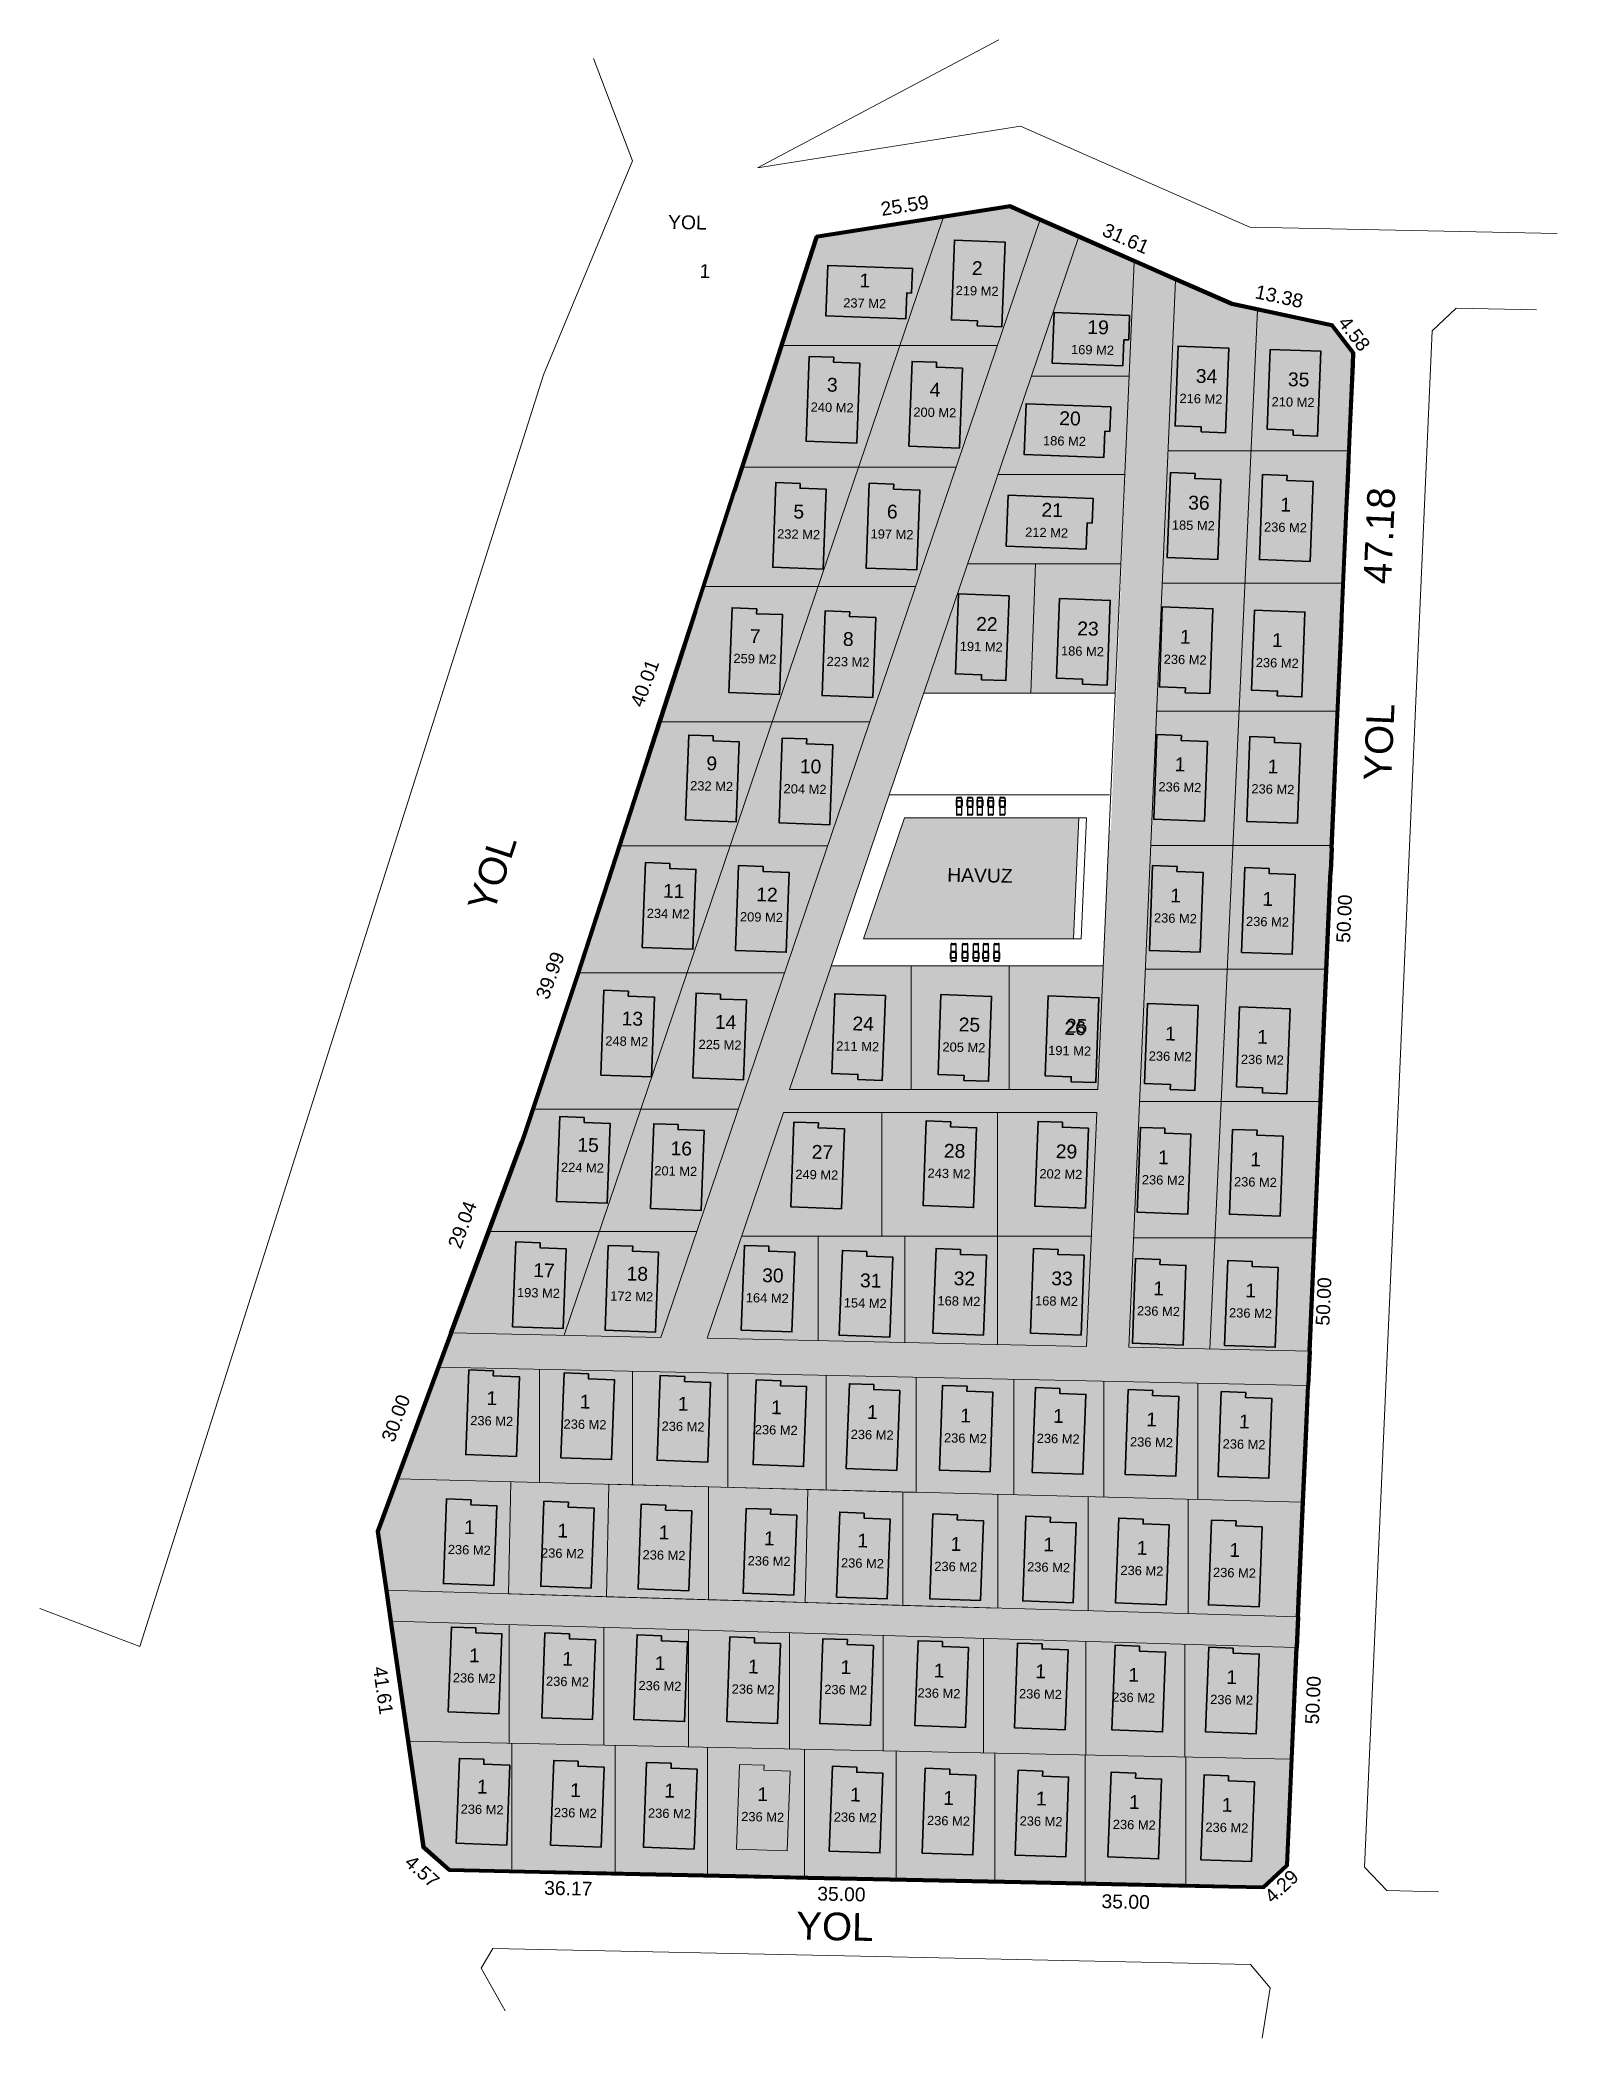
# Model space of a CAD drawing. Header units: centimetres. Extents: x 63871 to 181827, y -95930 to 42199.
# Drawn here: x 140510 to 160269, y -33817 to -7801 of the extents above; entities that cross this region are included whole.
import ezdxf

# ---------------------------------------------------------------- set-up
doc = ezdxf.new("R2010")
doc.units = ezdxf.units.CM
for name, color, linetype, lineweight in [('03_PARSEL_ALN_YENI', 40, 'Continuous', 0), ('A-AREA-IDEN', 7, 'Continuous', 9), ('ARA SINIRLAR', 225, 'Continuous', 15), ('ARM_Pen_No__252', 8, 'Continuous', 18), ('PARSEL SINIRI', 12, 'Continuous', 50), ('ROL_CEPHE', 1, 'Continuous', 0), ('Çatı', 144, 'Continuous', 30)]:
    doc.layers.add(name, color=color, linetype=linetype, lineweight=lineweight)
doc.layers.add('NOITHAT', color=21, linetype='Continuous')
doc.styles.get("Standard").update_dxf_attribs({"font": 'Arial.ttf'})
pattern_1 = [(45, (-21558.35, -48973.933), (0, 73.27889), [155.448, -51.816]), (135, (-21521.71, -48937.294), (7e-15, 73.27889), [155.448, -51.816])]

msp = doc.modelspace()

# ---------------------------------------------------------------- texts
at = {"layer": 'ROL_CEPHE', "lineweight": 0}
for s, height, rotation, p in [('25.59', 180, 8.9473, (151476, -10093)), ('YOL', 180, 358.7887, (148689, -10260)), ('31.61', 180, 336.2734, (154329, -10341)), ('13.38', 180, 347.9175, (156324, -11162)), ('4.58', 180, 307.7216, (157407, -11486)), ('47.18', 360, 87.486, (158107, -14892)), ('40.01', 180, 69.6745, (148361, -16502)), ('YOL', 360, 87.5013, (158109, -17453)), ('YOL', 360, 72.0592, (146416, -19182)), ('HAVUZ', 180, 359.0519, (152325, -18761)), ('50.00', 180, 87.5013, (157572, -19561)), ('39.99', 180, 69.6745, (147129, -20308)), ('29.04', 180, 69.6745, (145986, -23553)), ('50.00', 180, 87.5013, (157304, -24545)), ('30.00', 180, 69.6745, (145120, -26073)), ('41.61', 180, 278.2356, (144846, -28993)), ('50.00', 180, 87.5013, (157166, -29736)), ('4.57', 180, 318.4605, (145245, -31552)), ('4.29', 180, 43.0189, (156562, -32075)), ('36.17', 180, 358.7887, (147075, -31951)), ('35.00', 180, 358.7887, (150632, -32026)), ('35.00', 180, 358.7887, (154334, -32125)), ('YOL', 360, 358.7887, (150357, -32533))]:
    msp.add_text(s, height=height, rotation=rotation, dxfattribs=at).set_placement(p)
at = {"layer": 'ROL_CEPHE', "color": 5, "lineweight": 0}
for s, height, p in [('1', 180, (149099, -10899)), ('1', 180, (151182, -11021)), ('2', 180, (152646, -10860)), ('237 M2', 120, (150971, -11283)), ('219 M2', 120, (152435, -11122)), ('19', 180, (154150, -11628)), ('169 M2', 120, (153938, -11890)), ('3', 180, (150758, -12379)), ('34', 180, (155562, -12265, 0)), ('35', 180, (156762, -12308, 0)), ('4', 180, (152096, -12443)), ('216 M2', 120, (155350, -12527, 0)), ('210 M2', 120, (156550, -12570, 0)), ('240 M2', 120, (150547, -12640)), ('200 M2', 120, (151884, -12705)), ('20', 180, (153784, -12815)), ('186 M2', 120, (153573, -13077)), ('36', 180, (155463, -13914)), ('1', 180, (156662, -13940)), ('5', 180, (150321, -14030)), ('6', 180, (151539, -14030)), ('21', 180, (153552, -14008)), ('232 M2', 120, (150110, -14291)), ('197 M2', 120, (151327, -14291)), ('212 M2', 120, (153340, -14269)), ('185 M2', 120, (155251, -14175)), ('236 M2', 120, (156451, -14201)), ('22', 180, (152701, -15493, 0)), ('7', 180, (149753, -15652)), ('8', 180, (150966, -15690)), ('23', 180, (154018, -15552, 0)), ('1', 180, (155356, -15661, 0)), ('1', 180, (156555, -15704, 0)), ('259 M2', 120, (149541, -15913)), ('223 M2', 120, (150754, -15952)), ('191 M2', 120, (152489, -15754, 0)), ('186 M2', 120, (153807, -15814, 0)), ('236 M2', 120, (155145, -15923, 0)), ('236 M2', 120, (156344, -15966, 0)), ('9', 180, (149188, -17309)), ('10', 180, (150405, -17347)), ('1', 180, (155287, -17322)), ('1', 180, (156498, -17349)), ('232 M2', 120, (148977, -17570)), ('204 M2', 120, (150194, -17609)), ('236 M2', 120, (155076, -17584)), ('236 M2', 120, (156287, -17610)), ('11', 180, (148623, -18969)), ('12', 180, (149837, -19015)), ('1', 180, (155230, -19029)), ('1', 180, (156429, -19074)), ('234 M2', 120, (148412, -19231)), ('209 M2', 120, (149626, -19276)), ('236 M2', 120, (155018, -19291)), ('236 M2', 120, (156217, -19336)), ('13', 180, (148084, -20631)), ('14', 180, (149298, -20676)), ('24', 180, (151090, -20697, 0)), ('25', 180, (152474, -20709, 0)), ('25', 180, (153870, -20726, 0)), ('248 M2', 120, (147872, -20893)), ('26', 180, (153851, -20754, 0)), ('1', 180, (155162, -20827, 0)), ('1', 180, (156361, -20870, 0)), ('225 M2', 120, (149087, -20938)), ('211 M2', 120, (150879, -20959, 0)), ('205 M2', 120, (152263, -20971, 0)), ('191 M2', 120, (153640, -21016, 0)), ('236 M2', 120, (154950, -21089, 0)), ('236 M2', 120, (156150, -21132, 0)), ('15', 180, (147507, -22276)), ('16', 180, (148721, -22321)), ('27', 180, (150559, -22368)), ('28', 180, (152281, -22353, 0)), ('29', 180, (153738, -22360, 0)), ('1', 180, (155071, -22438)), ('1', 180, (156271, -22465)), ('224 M2', 120, (147295, -22538)), ('201 M2', 120, (148510, -22583)), ('249 M2', 120, (150347, -22630)), ('243 M2', 120, (152069, -22615, 0)), ('202 M2', 120, (153526, -22622, 0)), ('236 M2', 120, (154860, -22700)), ('236 M2', 120, (156060, -22726)), ('17', 180, (146933, -23908)), ('18', 180, (148148, -23953)), ('30', 180, (149914, -23974)), ('31', 180, (151189, -24041)), ('32', 180, (152409, -24014, 0)), ('33', 180, (153680, -24014, 0)), ('193 M2', 120, (146722, -24169)), ('172 M2', 120, (147936, -24214)), ('164 M2', 120, (149702, -24236)), ('154 M2', 120, (150978, -24302)), ('168 M2', 120, (152198, -24276, 0)), ('168 M2', 120, (153469, -24276, 0)), ('1', 180, (155008, -24145)), ('1', 180, (156208, -24172)), ('236 M2', 120, (154797, -24407)), ('236 M2', 120, (155996, -24433)), ('1', 180, (146324, -25574)), ('1', 180, (147539, -25619)), ('1', 180, (148816, -25647)), ('236 M2', 120, (146113, -25836)), ('1', 180, (150030, -25693)), ('1', 180, (151280, -25755)), ('1', 180, (152494, -25800)), ('1', 180, (153703, -25806)), ('1', 180, (154917, -25851)), ('1', 180, (156124, -25878)), ('236 M2', 120, (147328, -25881)), ('236 M2', 120, (148605, -25909)), ('236 M2', 120, (149819, -25954)), ('236 M2', 120, (151068, -26016)), ('236 M2', 120, (152283, -26061)), ('236 M2', 120, (153491, -26067)), ('236 M2', 120, (154706, -26113)), ('236 M2', 120, (155912, -26140)), ('1', 180, (146032, -27254)), ('1', 180, (147247, -27299)), ('1', 180, (148568, -27322)), ('1', 180, (149937, -27400)), ('1', 180, (151154, -27428)), ('1', 180, (152368, -27473)), ('1', 180, (153578, -27479)), ('236 M2', 120, (145821, -27515)), ('236 M2', 120, (147035, -27560)), ('236 M2', 120, (148357, -27584)), ('236 M2', 120, (149726, -27661)), ('236 M2', 120, (150942, -27689)), ('1', 180, (154792, -27524)), ('1', 180, (155999, -27551)), ('236 M2', 120, (152157, -27734)), ('236 M2', 120, (153366, -27741)), ('236 M2', 120, (154581, -27786)), ('236 M2', 120, (155787, -27813)), ('1', 180, (146097, -28923)), ('1', 180, (147311, -28968)), ('1', 180, (148515, -29024)), ('236 M2', 120, (145886, -29185)), ('236 M2', 120, (147100, -29230)), ('1', 180, (149729, -29069)), ('1', 180, (150935, -29076)), ('1', 180, (152149, -29121)), ('1', 180, (153471, -29131)), ('1', 180, (154685, -29176)), ('1', 180, (155961, -29206)), ('236 M2', 120, (148304, -29286)), ('236 M2', 120, (149518, -29331)), ('236 M2', 120, (150724, -29337)), ('236 M2', 120, (151938, -29382)), ('236 M2', 120, (153260, -29393)), ('236 M2', 120, (154474, -29438)), ('236 M2', 120, (155750, -29467)), ('1', 180, (146199, -30633)), ('1', 180, (147414, -30678)), ('1', 180, (148639, -30685)), ('1', 180, (149853, -30730)), ('1', 180, (151059, -30736)), ('1', 180, (152273, -30781)), ('1', 180, (153479, -30787)), ('1', 180, (154693, -30833)), ('1', 180, (155900, -30870)), ('236 M2', 120, (145988, -30895)), ('236 M2', 120, (147202, -30940)), ('236 M2', 120, (148428, -30947)), ('236 M2', 120, (149642, -30992)), ('236 M2', 120, (150848, -30998)), ('236 M2', 120, (152062, -31043)), ('236 M2', 120, (153268, -31049)), ('236 M2', 120, (154482, -31094)), ('236 M2', 120, (155688, -31131))]:
    msp.add_text(s, height=height, rotation=358.7887, dxfattribs=at).set_placement(p)

# ---------------------------------------------------------------- blocks, each defined once
blk = doc.blocks.new('02PLCH01')
at = {"color": 0, "linetype": 'ByBlock'}
for p, q in [((0, 5), (0, 21)), ((1, 5), (1, 21)), ((3, 2), (3, 24)), ((3, 24), (13, 24)), ((3, 2), (13, 2)), ((10.5, 24), (10.5, 26)), ((10.5, 26), (37, 26)), ((10.5, 0), (10.5, 2)), ((10.5, 0), (37, 0)), ((13, 24), (23.5, 23)), ((13, 2), (23.5, 3)), ((15, 23.809524), (15, 2.190476)), ((15, 23), (17, 23)), ((15, 3), (17, 3)), ((17, 23.619048), (17, 2.380952)), ((23.5, 23), (37, 23)), ((23.5, 3), (37, 3)), ((37, 23), (37, 26)), ((37, 24), (75, 24)), ((37, 0), (37, 3)), ((37, 2), (75, 2)), ((38.5, 2), (38.5, 24)), ((38.5, 23), (42.5, 23)), ((38.5, 3), (42.5, 3)), ((42.5, 2), (42.5, 24)), ((74, 24), (74, 2)), ((74, 23), (75, 23)), ((74, 3), (75, 3)), ((77, 21), (77, 5)), ((78, 21), (78, 5))]:
    blk.add_line(p, q, dxfattribs=at)
for centre, radius, start, end in [((3, 21), 3, 90, 180), ((3, 5), 3, 180, 270), ((3, 21), 2, 90, 180), ((3, 5), 2, 180, 270), ((75, 21), 3, 0, 90), ((75, 21), 2, 0, 90), ((75, 5), 2, 270, 0), ((75, 5), 3, 270, 0)]:
    blk.add_arc(centre, radius, start, end, dxfattribs=at)
at = {"color": 0, "linetype": 'ByBlock', "flags": 3}
blk.add_attdef('ITEM', (0, -14), '', height=6, dxfattribs=at)

# ---------------------------------------------------------------- hatches: boundary and pattern name
at = {"layer": 'A-AREA-IDEN', "true_color": 0x136734}
h = msp.add_hatch(color=116, dxfattribs=at)
h.dxf.hatch_style = 1
h.paths.add_polyline_path([(152275, -10115), (150632, -10373), (150197, -11716), (150176, -11781), (151709, -11781)])
h.paths.add_polyline_path([(151875, -10777), (151863, -11097), (151799, -11094), (151786, -11434), (150747, -11395), (150771, -10736)], flags=16)
h = msp.add_hatch(color=116, dxfattribs=at)
h.dxf.hatch_style = 1
h.paths.add_polyline_path([(153532, -10150), (153142, -9978), (152275, -10115), (151709, -11781), (152978, -11781)])
h.paths.add_polyline_path([(152381, -11446), (152419, -10407), (153079, -10432), (153038, -11536), (152718, -11524), (152720, -11459)], flags=16)
h = msp.add_hatch(color=116, dxfattribs=at)
h.dxf.hatch_style = 1
h.paths.add_polyline_path([(151709, -11781), (150176, -11781), (150066, -12122), (149664, -13362), (151173, -13362)])
h.paths.add_polyline_path([(150530, -11922), (150850, -11933), (150847, -11998), (151187, -12011), (151149, -13050), (150489, -13026)], flags=16)
h = msp.add_hatch(color=116, dxfattribs=at)
h.dxf.hatch_style = 1
h.paths.add_polyline_path([(152978, -11781), (151709, -11781), (151173, -13362), (152441, -13362)])
h.paths.add_polyline_path([(151868, -11986), (152188, -11998), (152185, -12063), (152525, -12076), (152486, -13115), (151827, -13090)], flags=16)
h = msp.add_hatch(color=116, dxfattribs=at)
h.dxf.hatch_style = 1
h.paths.add_polyline_path([(151173, -13362), (149664, -13362), (149562, -13679), (149160, -14919), (150644, -14919)])
h.paths.add_polyline_path([(150094, -13562), (150413, -13574), (150411, -13639), (150751, -13651), (150712, -14691), (150053, -14666)], flags=16)
h = msp.add_hatch(color=116, dxfattribs=at)
h.dxf.hatch_style = 1
h.paths.add_polyline_path([(152441, -13362), (151173, -13362), (150644, -14919), (151913, -14919)])
h.paths.add_polyline_path([(151270, -14677), (151311, -13573), (151631, -13584), (151628, -13649), (151968, -13662), (151929, -14701)], flags=16)
h = msp.add_hatch(color=116, dxfattribs=at)
h.dxf.hatch_style = 1
h.paths.add_polyline_path([(150644, -14919), (149160, -14919), (149057, -15237), (148816, -15980), (148589, -16681), (150047, -16681)])
h.paths.add_polyline_path([(149525, -15195), (149845, -15206), (149842, -15271), (150182, -15284), (150144, -16323), (149484, -16299)], flags=16)
h = msp.add_hatch(color=116, dxfattribs=at)
h.dxf.hatch_style = 1
h.paths.add_polyline_path([(151913, -14919), (150644, -14919), (150047, -16681), (151315, -16681)])
h.paths.add_polyline_path([(150697, -16337), (150738, -15233), (151058, -15245), (151055, -15310), (151395, -15323), (151356, -16362)], flags=16)
h = msp.add_hatch(color=116, dxfattribs=at)
h.dxf.hatch_style = 1
h.paths.add_polyline_path([(150047, -16681), (148589, -16681), (148487, -16996), (148350, -17420), (148067, -18293), (149499, -18293)])
h.paths.add_polyline_path([(148919, -17956), (148960, -16851), (149280, -16863), (149278, -16928), (149618, -16941), (149579, -17980)], flags=16)
h = msp.add_hatch(color=116, dxfattribs=at)
h.dxf.hatch_style = 1
h.paths.add_polyline_path([(151315, -16681), (150047, -16681), (149499, -18293), (150768, -18293)])
h.paths.add_polyline_path([(150137, -17994), (150178, -16890), (150497, -16902), (150495, -16967), (150835, -16980), (150796, -18019)], flags=16)
h = msp.add_hatch(color=116, dxfattribs=at)
h.dxf.hatch_style = 1
h.paths.add_polyline_path([(149499, -18293), (148067, -18293), (147967, -18600), (147531, -19948), (148938, -19948)])
h.paths.add_polyline_path([(149053, -18602), (149014, -19641), (148354, -19617), (148395, -18512), (148715, -18524), (148713, -18589)], flags=16)
h = msp.add_hatch(color=116, dxfattribs=at)
h.dxf.hatch_style = 1
h.paths.add_polyline_path([(150768, -18293), (149499, -18293), (148938, -19948), (150206, -19948)])
h.paths.add_polyline_path([(150267, -18640), (150229, -19680), (149569, -19655), (149610, -18551), (149930, -18563), (149927, -18628)], flags=16)
h = msp.add_hatch(color=116, dxfattribs=at)
h.dxf.hatch_style = 1
h.paths.add_polyline_path([(148938, -19948), (147531, -19948), (147521, -19980), (147426, -20265), (147426, -20265), (146939, -21723), (148335, -21723)])
h.paths.add_polyline_path([(147815, -21278), (147856, -20174), (148176, -20186), (148173, -20251), (148513, -20264), (148474, -21303)], flags=16)
h = msp.add_hatch(color=116, dxfattribs=at)
h.dxf.hatch_style = 1
h.paths.add_polyline_path([(150206, -19948), (148938, -19948), (148335, -21723), (149604, -21723)])
h.paths.add_polyline_path([(149014, -21316), (149055, -20212), (149375, -20224), (149373, -20289), (149712, -20301), (149674, -21340)], flags=16)
h = msp.add_hatch(color=116, dxfattribs=at)
h.dxf.hatch_style = 1
h.paths.add_polyline_path([(148335, -21723), (146939, -21723), (146834, -22038), (146796, -22151), (146364, -23317), (147794, -23317)])
h.paths.add_polyline_path([(147238, -22923), (147279, -21819), (147599, -21831), (147596, -21896), (147936, -21908), (147898, -22948)], flags=16)
h = msp.add_hatch(color=116, dxfattribs=at)
h.dxf.hatch_style = 1
h.paths.add_polyline_path([(149604, -21723), (148335, -21723), (147794, -23317), (149063, -23317)])
h.paths.add_polyline_path([(148463, -23017), (148504, -21912), (148823, -21924), (148821, -21989), (149161, -22002), (149122, -23041)], flags=16)
h = msp.add_hatch(color=116, dxfattribs=at)
h.dxf.hatch_style = 1
h.paths.add_polyline_path([(147794, -23317), (146364, -23317), (145875, -24636), (147336, -24667)])
h.paths.add_polyline_path([(146706, -23450), (147025, -23462), (147023, -23527), (147363, -23540), (147324, -24579), (146665, -24555)], flags=16)
h = msp.add_hatch(color=116, dxfattribs=at)
h.dxf.hatch_style = 1
h.paths.add_polyline_path([(149063, -23317), (147794, -23317), (147336, -24667), (148596, -24694)])
h.paths.add_polyline_path([(147911, -23496), (148231, -23508), (148228, -23573), (148568, -23585), (148529, -24625), (147870, -24600)], flags=16)
h = msp.add_hatch(color=116, dxfattribs=at)
h.dxf.hatch_style = 1
h.paths.add_polyline_path([(147018, -25110), (145710, -25083), (145172, -26536), (147018, -26584)])
h.paths.add_polyline_path([(146056, -26221), (146097, -25117), (146416, -25129), (146414, -25194), (146754, -25206), (146715, -26246)], flags=16)
h = msp.add_hatch(color=116, dxfattribs=at)
h.dxf.hatch_style = 1
h.paths.add_polyline_path([(148226, -25136), (147018, -25110), (147018, -26584), (148226, -26615)])
h.paths.add_polyline_path([(147295, -26261), (147336, -25156), (147656, -25168), (147653, -25233), (147993, -25246), (147954, -26285)], flags=16)
h = msp.add_hatch(color=116, dxfattribs=at)
h.dxf.hatch_style = 1
h.paths.add_polyline_path([(149469, -25162), (148226, -25136), (148226, -26615), (149469, -26647)])
h.paths.add_polyline_path([(148547, -26295), (148588, -25190), (148908, -25202), (148905, -25267), (149245, -25280), (149207, -26319)], flags=16)
h = msp.add_hatch(color=116, dxfattribs=at)
h.dxf.hatch_style = 1
h.paths.add_polyline_path([(150750, -25189), (149469, -25162), (149469, -26647), (150750, -26681)])
h.paths.add_polyline_path([(149797, -26351), (149838, -25247), (150158, -25259), (150155, -25324), (150495, -25336), (150456, -26376)], flags=16)
h = msp.add_hatch(color=116, dxfattribs=at)
h.dxf.hatch_style = 1
h.paths.add_polyline_path([(146642, -26574), (145172, -26536), (144918, -27220), (145030, -27988), (146611, -28034)])
h.paths.add_polyline_path([(145805, -26796), (146124, -26808), (146122, -26873), (146462, -26886), (146423, -27925), (145764, -27901)], flags=16)
at = {"layer": 'ARA SINIRLAR', "true_color": 0x136734}
h = msp.add_hatch(color=116, dxfattribs=at)
h.dxf.hatch_style = 1
h.paths.add_polyline_path([(154760, -10689), (154036, -10371), (153423, -12178), (154695, -12178)])
h.paths.add_polyline_path([(154702, -11387), (154691, -11707), (154626, -11705), (154613, -12044), (153694, -12010), (153718, -11351)], flags=16)
at = {"layer": 'ARA SINIRLAR'}
h = msp.add_hatch(color=4, dxfattribs=at)
h.dxf.hatch_style = 1
h.paths.add_polyline_path([(153079, -10432), (152419, -10407), (152381, -11446), (152720, -11459), (152718, -11524), (153038, -11536)])
h = msp.add_hatch(color=4, dxfattribs=at)
h.dxf.hatch_style = 1
h.paths.add_polyline_path([(151799, -11094), (151863, -11097), (151875, -10777), (150771, -10736), (150747, -11395), (151786, -11434)])
at = {"layer": 'ARA SINIRLAR', "true_color": 0x136734}
h = msp.add_hatch(color=116, dxfattribs=at)
h.dxf.hatch_style = 1
h.paths.add_polyline_path([(156366, -11320), (156032, -11249), (156002, -11235), (155301, -10927), (155203, -13151), (156282, -13151)])
h.paths.add_polyline_path([(155992, -11812), (155951, -12916), (155632, -12904), (155634, -12839), (155294, -12826), (155333, -11787)], flags=16)
at = {"layer": 'ARA SINIRLAR'}
h = msp.add_hatch(color=4, dxfattribs=at)
h.dxf.hatch_style = 1
h.paths.add_polyline_path([(154702, -11387), (153718, -11351), (153694, -12010), (154613, -12044), (154626, -11705), (154691, -11707)])
at = {"layer": 'ARA SINIRLAR', "true_color": 0x136734}
h = msp.add_hatch(color=116, dxfattribs=at)
h.dxf.hatch_style = 1
h.paths.add_polyline_path([(157564, -12834), (157600, -12026), (157606, -11878), (157335, -11528), (156366, -11320), (156282, -13151), (157550, -13151), (157551, -13134)])
h.paths.add_polyline_path([(157151, -12959), (156832, -12947), (156834, -12882), (156494, -12869), (156533, -11830), (157193, -11855)], flags=16)
at = {"layer": 'ARA SINIRLAR'}
h = msp.add_hatch(color=4, dxfattribs=at)
h.dxf.hatch_style = 1
h.paths.add_polyline_path([(151187, -12011), (150847, -11998), (150850, -11933), (150530, -11922), (150489, -13026), (151149, -13050)])
h = msp.add_hatch(color=4, dxfattribs=at)
h.dxf.hatch_style = 1
h.paths.add_polyline_path([(155992, -11812), (155333, -11787), (155294, -12826), (155634, -12839), (155632, -12904), (155951, -12916)])
h = msp.add_hatch(color=4, dxfattribs=at)
h.dxf.hatch_style = 1
h.paths.add_polyline_path([(157193, -11855), (156533, -11830), (156494, -12869), (156834, -12882), (156832, -12947), (157151, -12959)])
h = msp.add_hatch(color=4, dxfattribs=at)
h.dxf.hatch_style = 1
h.paths.add_polyline_path([(152525, -12076), (152185, -12063), (152188, -11998), (151868, -11986), (151827, -13090), (152486, -13115)])
at = {"layer": 'ARA SINIRLAR', "true_color": 0x136734}
h = msp.add_hatch(color=116, dxfattribs=at)
h.dxf.hatch_style = 1
h.paths.add_polyline_path([(153423, -12178), (152989, -13457), (154638, -13457), (154695, -12178)])
h.paths.add_polyline_path([(154457, -12579), (154445, -12899), (154380, -12896), (154368, -13236), (153328, -13197), (153353, -12538)], flags=16)
at = {"layer": 'ARA SINIRLAR'}
h = msp.add_hatch(color=4, dxfattribs=at)
h.dxf.hatch_style = 1
h.paths.add_polyline_path([(154380, -12896), (154445, -12899), (154457, -12579), (153353, -12538), (153328, -13197), (154368, -13236)])
at = {"layer": 'ARA SINIRLAR', "true_color": 0x136734}
h = msp.add_hatch(color=116, dxfattribs=at)
h.dxf.hatch_style = 1
h.paths.add_polyline_path([(156282, -13151), (155203, -13151), (155128, -14872), (156203, -14872)])
h.paths.add_polyline_path([(155891, -13525), (155852, -14564), (155193, -14540), (155234, -13435), (155554, -13447), (155551, -13512)], flags=16)
h = msp.add_hatch(color=116, dxfattribs=at)
h.dxf.hatch_style = 1
h.paths.add_polyline_path([(157550, -13151), (156282, -13151), (156203, -14872), (157475, -14872), (157517, -13903), (157535, -13509)])
h.paths.add_polyline_path([(157091, -13551), (157052, -14590), (156393, -14566), (156434, -13461), (156753, -13473), (156751, -13538)], flags=16)
h = msp.add_hatch(color=116, dxfattribs=at)
h.dxf.hatch_style = 1
h.paths.add_polyline_path([(154638, -13457), (152989, -13457), (152594, -14622), (154587, -14622)])
h.paths.add_polyline_path([(154213, -14091), (154148, -14089), (154135, -14429), (153096, -14390), (153120, -13730), (154225, -13771)], flags=16)
at = {"layer": 'ARA SINIRLAR'}
h = msp.add_hatch(color=4, dxfattribs=at)
h.dxf.hatch_style = 1
h.paths.add_polyline_path([(155891, -13525), (155551, -13512), (155554, -13447), (155234, -13435), (155193, -14540), (155852, -14564)])
h = msp.add_hatch(color=4, dxfattribs=at)
h.dxf.hatch_style = 1
h.paths.add_polyline_path([(157091, -13551), (156751, -13538), (156753, -13473), (156434, -13461), (156393, -14566), (157052, -14590)])
h = msp.add_hatch(color=4, dxfattribs=at)
h.dxf.hatch_style = 1
h.paths.add_polyline_path([(150751, -13651), (150411, -13639), (150413, -13574), (150094, -13562), (150053, -14666), (150712, -14691)])
h = msp.add_hatch(color=4, dxfattribs=at)
h.dxf.hatch_style = 1
h.paths.add_polyline_path([(151968, -13662), (151628, -13649), (151631, -13584), (151311, -13573), (151270, -14677), (151929, -14701)])
h = msp.add_hatch(color=4, dxfattribs=at)
h.dxf.hatch_style = 1
h.paths.add_polyline_path([(154148, -14089), (154213, -14091), (154225, -13771), (153120, -13730), (153096, -14390), (154135, -14429)])
at = {"layer": 'ARA SINIRLAR', "true_color": 0x136734}
h = msp.add_hatch(color=116, dxfattribs=at)
h.dxf.hatch_style = 1
h.paths.add_polyline_path([(153476, -14622), (152594, -14622), (152022, -16307), (153414, -16307)])
h.paths.add_polyline_path([(153131, -15039), (153090, -16143), (152771, -16131), (152773, -16066), (152433, -16054), (152472, -15014)], flags=16)
h = msp.add_hatch(color=116, dxfattribs=at)
h.dxf.hatch_style = 1
h.paths.add_polyline_path([(154587, -14622), (153476, -14622), (153414, -16307), (154513, -16307)])
h.paths.add_polyline_path([(153789, -15074), (154449, -15099), (154408, -16203), (154088, -16191), (154090, -16126), (153750, -16113)], flags=16)
at = {"layer": 'ARA SINIRLAR'}
h = msp.add_hatch(color=4, dxfattribs=at)
h.dxf.hatch_style = 1
h.paths.add_polyline_path([(153131, -15039), (152472, -15014), (152433, -16054), (152773, -16066), (152771, -16131), (153090, -16143)])
h = msp.add_hatch(color=4, dxfattribs=at)
h.dxf.hatch_style = 1
h.paths.add_polyline_path([(154449, -15099), (153789, -15074), (153750, -16113), (154090, -16126), (154088, -16191), (154408, -16203)])
at = {"layer": 'ARA SINIRLAR', "true_color": 0x136734}
h = msp.add_hatch(color=116, dxfattribs=at)
h.dxf.hatch_style = 1
h.paths.add_polyline_path([(156203, -14872), (155128, -14872), (155054, -16542), (156126, -16542)])
h.paths.add_polyline_path([(155787, -15208), (155746, -16312), (155426, -16300), (155429, -16235), (155089, -16222), (155128, -15183)], flags=16)
h = msp.add_hatch(color=116, dxfattribs=at)
h.dxf.hatch_style = 1
h.paths.add_polyline_path([(157475, -14872), (156203, -14872), (156126, -16542), (157402, -16542), (157416, -16205)])
h.paths.add_polyline_path([(156986, -15251), (156945, -16355), (156625, -16343), (156628, -16278), (156288, -16265), (156327, -15226)], flags=16)
at = {"layer": 'ARA SINIRLAR'}
h = msp.add_hatch(color=4, dxfattribs=at)
h.dxf.hatch_style = 1
h.paths.add_polyline_path([(150182, -15284), (149842, -15271), (149845, -15206), (149525, -15195), (149484, -16299), (150144, -16323)])
h = msp.add_hatch(color=4, dxfattribs=at)
h.dxf.hatch_style = 1
h.paths.add_polyline_path([(151395, -15323), (151055, -15310), (151058, -15245), (150738, -15233), (150697, -16337), (151356, -16362)])
h = msp.add_hatch(color=4, dxfattribs=at)
h.dxf.hatch_style = 1
h.paths.add_polyline_path([(155787, -15208), (155128, -15183), (155089, -16222), (155429, -16235), (155426, -16300), (155746, -16312)])
h = msp.add_hatch(color=4, dxfattribs=at)
h.dxf.hatch_style = 1
h.paths.add_polyline_path([(156986, -15251), (156327, -15226), (156288, -16265), (156628, -16278), (156625, -16343), (156945, -16355)])
at = {"layer": 'ARA SINIRLAR', "true_color": 0x136734}
h = msp.add_hatch(color=116, dxfattribs=at)
h.dxf.hatch_style = 1
h.paths.add_polyline_path([(156126, -16542), (155054, -16542), (154978, -18289), (156046, -18289)])
h.paths.add_polyline_path([(155677, -17973), (155017, -17948), (155058, -16844), (155378, -16856), (155375, -16921), (155715, -16934)], flags=16)
h = msp.add_hatch(color=116, dxfattribs=at)
h.dxf.hatch_style = 1
h.paths.add_polyline_path([(157402, -16542), (156126, -16542), (156046, -18289), (157325, -18289), (157349, -17734), (157387, -16875)])
h.paths.add_polyline_path([(156926, -16960), (156888, -17999), (156228, -17975), (156269, -16870), (156589, -16882), (156587, -16947)], flags=16)
at = {"layer": 'ARA SINIRLAR'}
h = msp.add_hatch(color=4, dxfattribs=at)
h.dxf.hatch_style = 1
h.paths.add_polyline_path([(149618, -16941), (149278, -16928), (149280, -16863), (148960, -16851), (148919, -17956), (149579, -17980)])
h = msp.add_hatch(color=4, dxfattribs=at)
h.dxf.hatch_style = 1
h.paths.add_polyline_path([(150835, -16980), (150495, -16967), (150497, -16902), (150178, -16890), (150137, -17994), (150796, -18019)])
h = msp.add_hatch(color=4, dxfattribs=at)
h.dxf.hatch_style = 1
h.paths.add_polyline_path([(155715, -16934), (155375, -16921), (155378, -16856), (155058, -16844), (155017, -17948), (155677, -17973)])
h = msp.add_hatch(color=4, dxfattribs=at)
h.dxf.hatch_style = 1
h.paths.add_polyline_path([(156926, -16960), (156587, -16947), (156589, -16882), (156269, -16870), (156228, -17975), (156888, -17999)])
at = {"layer": 'ARA SINIRLAR', "true_color": 0x136734}
h = msp.add_hatch(color=116, dxfattribs=at)
h.dxf.hatch_style = 1
h.paths.add_polyline_path([(156046, -18289), (154978, -18289), (154907, -19898), (155973, -19898)])
h.paths.add_polyline_path([(155658, -18641), (155619, -19680), (154960, -19655), (155001, -18551), (155321, -18563), (155318, -18628)], flags=16)
h = msp.add_hatch(color=116, dxfattribs=at)
h.dxf.hatch_style = 1
h.paths.add_polyline_path([(157324, -18322), (157325, -18289), (156046, -18289), (155973, -19898), (157255, -19898), (157311, -18622)])
h.paths.add_polyline_path([(156858, -18667), (156819, -19706), (156160, -19681), (156201, -18577), (156520, -18589), (156518, -18654)], flags=16)
at = {"layer": 'ARA SINIRLAR'}
h = msp.add_hatch(color=4, dxfattribs=at)
h.dxf.hatch_style = 1
h.paths.add_polyline_path([(149053, -18602), (148713, -18589), (148715, -18524), (148395, -18512), (148354, -19617), (149014, -19641)])
h = msp.add_hatch(color=4, dxfattribs=at)
h.dxf.hatch_style = 1
h.paths.add_polyline_path([(150267, -18640), (149927, -18628), (149930, -18563), (149610, -18551), (149569, -19655), (150229, -19680)])
h = msp.add_hatch(color=4, dxfattribs=at)
h.dxf.hatch_style = 1
h.paths.add_polyline_path([(155658, -18641), (155318, -18628), (155321, -18563), (155001, -18551), (154960, -19655), (155619, -19680)])
h = msp.add_hatch(color=4, dxfattribs=at)
h.dxf.hatch_style = 1
h.paths.add_polyline_path([(156858, -18667), (156518, -18654), (156520, -18589), (156201, -18577), (156160, -19681), (156819, -19706)])
at = {"layer": 'ARA SINIRLAR', "true_color": 0x136734}
h = msp.add_hatch(color=116, dxfattribs=at)
h.dxf.hatch_style = 1
h.paths.add_polyline_path([(151858, -19857), (150817, -19857), (150271, -21467), (151858, -21467)])
h.paths.add_polyline_path([(151521, -20244), (151480, -21348), (151160, -21336), (151163, -21271), (150823, -21258), (150862, -20219)], flags=16)
h = msp.add_hatch(color=116, dxfattribs=at)
h.dxf.hatch_style = 1
h.paths.add_polyline_path([(153135, -19857), (151858, -19857), (151858, -21467), (153135, -21467)])
h.paths.add_polyline_path([(152245, -20231), (152905, -20255), (152864, -21360), (152544, -21348), (152547, -21283), (152207, -21270)], flags=16)
h = msp.add_hatch(color=116, dxfattribs=at)
h.dxf.hatch_style = 1
h.paths.add_polyline_path([(154357, -19857), (153135, -19857), (153135, -21467), (154287, -21467)])
h.paths.add_polyline_path([(153641, -20248), (154301, -20273), (154260, -21377), (153940, -21365), (153942, -21300), (153603, -21287)], flags=16)
h = msp.add_hatch(color=116, dxfattribs=at)
h.dxf.hatch_style = 1
h.paths.add_polyline_path([(155973, -19898), (154907, -19898), (154831, -21624), (155894, -21624)])
h.paths.add_polyline_path([(155593, -20374), (155552, -21478), (155232, -21466), (155234, -21401), (154894, -21388), (154933, -20349)], flags=16)
h = msp.add_hatch(color=116, dxfattribs=at)
h.dxf.hatch_style = 1
h.paths.add_polyline_path([(157255, -19898), (155973, -19898), (155894, -21624), (157180, -21624), (157194, -21301)])
h.paths.add_polyline_path([(156792, -20416), (156751, -21521), (156431, -21509), (156433, -21444), (156093, -21431), (156132, -20392)], flags=16)
at = {"layer": 'ARA SINIRLAR'}
h = msp.add_hatch(color=4, dxfattribs=at)
h.dxf.hatch_style = 1
h.paths.add_polyline_path([(148513, -20264), (148173, -20251), (148176, -20186), (147856, -20174), (147815, -21278), (148474, -21303)])
h = msp.add_hatch(color=4, dxfattribs=at)
h.dxf.hatch_style = 1
h.paths.add_polyline_path([(149712, -20301), (149373, -20289), (149375, -20224), (149055, -20212), (149014, -21316), (149674, -21340)])
h = msp.add_hatch(color=4, dxfattribs=at)
h.dxf.hatch_style = 1
h.paths.add_polyline_path([(151521, -20244), (150862, -20219), (150823, -21258), (151163, -21271), (151160, -21336), (151480, -21348)])
h = msp.add_hatch(color=4, dxfattribs=at)
h.dxf.hatch_style = 1
h.paths.add_polyline_path([(152905, -20255), (152245, -20231), (152207, -21270), (152547, -21283), (152544, -21348), (152864, -21360)])
h = msp.add_hatch(color=4, dxfattribs=at)
h.dxf.hatch_style = 1
h.paths.add_polyline_path([(154301, -20273), (153641, -20248), (153603, -21287), (153942, -21300), (153940, -21365), (154260, -21377)])
h = msp.add_hatch(color=4, dxfattribs=at)
h.dxf.hatch_style = 1
h.paths.add_polyline_path([(155593, -20374), (154933, -20349), (154894, -21388), (155234, -21401), (155232, -21466), (155552, -21478)])
h = msp.add_hatch(color=4, dxfattribs=at)
h.dxf.hatch_style = 1
h.paths.add_polyline_path([(156792, -20416), (156132, -20392), (156093, -21431), (156433, -21444), (156431, -21509), (156751, -21521)])
h = msp.add_hatch(color=4, dxfattribs=at)
h.dxf.hatch_style = 1
h.paths.add_polyline_path([(147936, -21908), (147596, -21896), (147599, -21831), (147279, -21819), (147238, -22923), (147898, -22948)])
at = {"layer": 'ARA SINIRLAR', "true_color": 0x136734}
h = msp.add_hatch(color=116, dxfattribs=at)
h.dxf.hatch_style = 1
h.paths.add_polyline_path([(151474, -21767), (150196, -21767), (149650, -23377), (151474, -23377)])
h.paths.add_polyline_path([(150948, -23019), (150289, -22994), (150330, -21890), (150650, -21902), (150647, -21967), (150987, -21979)], flags=16)
h = msp.add_hatch(color=116, dxfattribs=at)
h.dxf.hatch_style = 1
h.paths.add_polyline_path([(152983, -21767), (151474, -21767), (151474, -23377), (152983, -23377)])
h.paths.add_polyline_path([(152052, -21875), (152372, -21887), (152369, -21952), (152709, -21964), (152670, -23004), (152011, -22979)], flags=16)
h = msp.add_hatch(color=116, dxfattribs=at)
h.dxf.hatch_style = 1
h.paths.add_polyline_path([(154273, -21767), (152983, -21767), (152983, -23377), (154203, -23377)])
h.paths.add_polyline_path([(153509, -21882), (153829, -21894), (153826, -21959), (154166, -21971), (154127, -23010), (153468, -22986)], flags=16)
h = msp.add_hatch(color=116, dxfattribs=at)
h.dxf.hatch_style = 1
h.paths.add_polyline_path([(155894, -21624), (154831, -21624), (154753, -23399), (155812, -23399)])
h.paths.add_polyline_path([(155461, -23089), (154802, -23064), (154843, -21960), (155162, -21972), (155160, -22037), (155500, -22050)], flags=16)
h = msp.add_hatch(color=116, dxfattribs=at)
h.dxf.hatch_style = 1
h.paths.add_polyline_path([(155894, -21624), (155812, -23399), (157102, -23399), (157165, -21958), (157180, -21624)])
h.paths.add_polyline_path([(156700, -22076), (156661, -23115), (156001, -23091), (156042, -21986), (156362, -21998), (156360, -22063)], flags=16)
at = {"layer": 'ARA SINIRLAR'}
h = msp.add_hatch(color=4, dxfattribs=at)
h.dxf.hatch_style = 1
h.paths.add_polyline_path([(149161, -22002), (148821, -21989), (148823, -21924), (148504, -21912), (148463, -23017), (149122, -23041)])
h = msp.add_hatch(color=4, dxfattribs=at)
h.dxf.hatch_style = 1
h.paths.add_polyline_path([(150987, -21979), (150647, -21967), (150650, -21902), (150330, -21890), (150289, -22994), (150948, -23019)])
h = msp.add_hatch(color=4, dxfattribs=at)
h.dxf.hatch_style = 1
h.paths.add_polyline_path([(152709, -21964), (152369, -21952), (152372, -21887), (152052, -21875), (152011, -22979), (152670, -23004)])
h = msp.add_hatch(color=4, dxfattribs=at)
h.dxf.hatch_style = 1
h.paths.add_polyline_path([(154166, -21971), (153826, -21959), (153829, -21894), (153509, -21882), (153468, -22986), (154127, -23010)])
h = msp.add_hatch(color=4, dxfattribs=at)
h.dxf.hatch_style = 1
h.paths.add_polyline_path([(155500, -22050), (155160, -22037), (155162, -21972), (154843, -21960), (154802, -23064), (155461, -23089)])
h = msp.add_hatch(color=4, dxfattribs=at)
h.dxf.hatch_style = 1
h.paths.add_polyline_path([(156700, -22076), (156360, -22063), (156362, -21998), (156042, -21986), (156001, -23091), (156661, -23115)])
at = {"layer": 'ARA SINIRLAR', "true_color": 0x136734}
h = msp.add_hatch(color=116, dxfattribs=at)
h.dxf.hatch_style = 1
h.paths.add_polyline_path([(150647, -23377), (149650, -23377), (149198, -24706), (150647, -24737)])
h.paths.add_polyline_path([(150303, -24624), (149644, -24600), (149685, -23496), (150005, -23508), (150002, -23573), (150342, -23585)], flags=16)
h = msp.add_hatch(color=116, dxfattribs=at)
h.dxf.hatch_style = 1
h.paths.add_polyline_path([(151775, -23377), (150647, -23377), (150647, -24737), (151775, -24761)])
h.paths.add_polyline_path([(150961, -23562), (151280, -23574), (151278, -23639), (151618, -23652), (151579, -24691), (150920, -24667)], flags=16)
h = msp.add_hatch(color=116, dxfattribs=at)
h.dxf.hatch_style = 1
h.paths.add_polyline_path([(152983, -23377), (151775, -23377), (151775, -24761), (152983, -24786)])
h.paths.add_polyline_path([(152181, -23536), (152501, -23548), (152498, -23613), (152838, -23625), (152799, -24665), (152140, -24640)], flags=16)
h = msp.add_hatch(color=116, dxfattribs=at)
h.dxf.hatch_style = 1
h.paths.add_polyline_path([(154203, -23377), (152983, -23377), (152983, -24786), (154140, -24811)])
h.paths.add_polyline_path([(153452, -23536), (153771, -23548), (153769, -23613), (154109, -23625), (154070, -24665), (153411, -24640)], flags=16)
h = msp.add_hatch(color=116, dxfattribs=at)
h.dxf.hatch_style = 1
h.paths.add_polyline_path([(155812, -23399), (154753, -23399), (154691, -24823), (155746, -24845)])
h.paths.add_polyline_path([(155436, -23757), (155398, -24796), (154738, -24771), (154779, -23667), (155099, -23679), (155097, -23744)], flags=16)
h = msp.add_hatch(color=116, dxfattribs=at)
h.dxf.hatch_style = 1
h.paths.add_polyline_path([(157102, -23399), (155812, -23399), (155746, -24845), (157037, -24872)])
h.paths.add_polyline_path([(156636, -23783), (156598, -24822), (155938, -24798), (155979, -23693), (156299, -23705), (156296, -23770)], flags=16)
at = {"layer": 'ARA SINIRLAR'}
h = msp.add_hatch(color=4, dxfattribs=at)
h.dxf.hatch_style = 1
h.paths.add_polyline_path([(147363, -23540), (147023, -23527), (147025, -23462), (146706, -23450), (146665, -24555), (147324, -24579)])
h = msp.add_hatch(color=4, dxfattribs=at)
h.dxf.hatch_style = 1
h.paths.add_polyline_path([(148568, -23585), (148228, -23573), (148231, -23508), (147911, -23496), (147870, -24600), (148529, -24625)])
h = msp.add_hatch(color=4, dxfattribs=at)
h.dxf.hatch_style = 1
h.paths.add_polyline_path([(150342, -23585), (150002, -23573), (150005, -23508), (149685, -23496), (149644, -24600), (150303, -24624)])
h = msp.add_hatch(color=4, dxfattribs=at)
h.dxf.hatch_style = 1
h.paths.add_polyline_path([(151618, -23652), (151278, -23639), (151280, -23574), (150961, -23562), (150920, -24667), (151579, -24691)])
h = msp.add_hatch(color=4, dxfattribs=at)
h.dxf.hatch_style = 1
h.paths.add_polyline_path([(152838, -23625), (152498, -23613), (152501, -23548), (152181, -23536), (152140, -24640), (152799, -24665)])
h = msp.add_hatch(color=4, dxfattribs=at)
h.dxf.hatch_style = 1
h.paths.add_polyline_path([(154109, -23625), (153769, -23613), (153771, -23548), (153452, -23536), (153411, -24640), (154070, -24665)])
h = msp.add_hatch(color=4, dxfattribs=at)
h.dxf.hatch_style = 1
h.paths.add_polyline_path([(155436, -23757), (155097, -23744), (155099, -23679), (154779, -23667), (154738, -24771), (155398, -24796)])
h = msp.add_hatch(color=4, dxfattribs=at)
h.dxf.hatch_style = 1
h.paths.add_polyline_path([(156636, -23783), (156296, -23770), (156299, -23705), (155979, -23693), (155938, -24798), (156598, -24822)])
h = msp.add_hatch(color=4, dxfattribs=at)
h.dxf.hatch_style = 1
h.paths.add_polyline_path([(146754, -25206), (146414, -25194), (146416, -25129), (146097, -25117), (146056, -26221), (146715, -26246)])
h = msp.add_hatch(color=4, dxfattribs=at)
h.dxf.hatch_style = 1
h.paths.add_polyline_path([(147993, -25246), (147653, -25233), (147656, -25168), (147336, -25156), (147295, -26261), (147954, -26285)])
h = msp.add_hatch(color=4, dxfattribs=at)
h.dxf.hatch_style = 1
h.paths.add_polyline_path([(149245, -25280), (148905, -25267), (148908, -25202), (148588, -25190), (148547, -26295), (149207, -26319)])
at = {"layer": 'ARA SINIRLAR', "true_color": 0x136734}
h = msp.add_hatch(color=116, dxfattribs=at)
h.dxf.hatch_style = 1
h.paths.add_polyline_path([(151922, -25214), (150750, -25189), (150750, -26681), (151922, -26711)])
h.paths.add_polyline_path([(151011, -26402), (151052, -25297), (151372, -25309), (151369, -25374), (151709, -25387), (151670, -26426)], flags=16)
h = msp.add_hatch(color=116, dxfattribs=at)
h.dxf.hatch_style = 1
h.paths.add_polyline_path([(153196, -25241), (151922, -25214), (151922, -26711), (153196, -26744)])
h.paths.add_polyline_path([(152224, -26423), (152265, -25319), (152585, -25330), (152582, -25395), (152922, -25408), (152884, -26447)], flags=16)
at = {"layer": 'ARA SINIRLAR'}
h = msp.add_hatch(color=4, dxfattribs=at)
h.dxf.hatch_style = 1
h.paths.add_polyline_path([(150495, -25336), (150155, -25324), (150158, -25259), (149838, -25247), (149797, -26351), (150456, -26376)])
h = msp.add_hatch(color=4, dxfattribs=at)
h.dxf.hatch_style = 1
h.paths.add_polyline_path([(151709, -25387), (151369, -25374), (151372, -25309), (151052, -25297), (151011, -26402), (151670, -26426)])
h = msp.add_hatch(color=4, dxfattribs=at)
h.dxf.hatch_style = 1
h.paths.add_polyline_path([(152922, -25408), (152582, -25395), (152585, -25330), (152265, -25319), (152224, -26423), (152884, -26447)])
at = {"layer": 'ARA SINIRLAR', "true_color": 0x136734}
h = msp.add_hatch(color=116, dxfattribs=at)
h.dxf.hatch_style = 1
h.paths.add_polyline_path([(154367, -25266), (153196, -25241), (153196, -26744), (154367, -26774)])
h.paths.add_polyline_path([(153434, -26453), (153475, -25349), (153795, -25360), (153792, -25425), (154132, -25438), (154093, -26477)], flags=16)
at = {"layer": 'ARA SINIRLAR'}
h = msp.add_hatch(color=4, dxfattribs=at)
h.dxf.hatch_style = 1
h.paths.add_polyline_path([(154132, -25438), (153792, -25425), (153795, -25360), (153475, -25349), (153434, -26453), (154093, -26477)])
at = {"layer": 'ARA SINIRLAR', "true_color": 0x136734}
h = msp.add_hatch(color=116, dxfattribs=at)
h.dxf.hatch_style = 1
h.paths.add_polyline_path([(155590, -25292), (154367, -25266), (154367, -26774), (155590, -26806)])
h.paths.add_polyline_path([(154644, -26478), (154685, -25374), (155005, -25386), (155002, -25451), (155342, -25464), (155303, -26503)], flags=16)
at = {"layer": 'ARA SINIRLAR'}
h = msp.add_hatch(color=4, dxfattribs=at)
h.dxf.hatch_style = 1
h.paths.add_polyline_path([(155342, -25464), (155002, -25451), (155005, -25386), (154685, -25374), (154644, -26478), (155303, -26503)])
at = {"layer": 'ARA SINIRLAR', "true_color": 0x136734}
h = msp.add_hatch(color=116, dxfattribs=at)
h.dxf.hatch_style = 1
h.paths.add_polyline_path([(156988, -25982), (157017, -25322), (155590, -25292), (155590, -26806), (156950, -26842)])
h.paths.add_polyline_path([(155854, -26504), (155895, -25400), (156215, -25412), (156212, -25477), (156552, -25489), (156513, -26528)], flags=16)
at = {"layer": 'ARA SINIRLAR'}
h = msp.add_hatch(color=4, dxfattribs=at)
h.dxf.hatch_style = 1
h.paths.add_polyline_path([(156552, -25489), (156212, -25477), (156215, -25412), (155895, -25400), (155854, -26504), (156513, -26528)])
h = msp.add_hatch(color=4, dxfattribs=at)
h.dxf.hatch_style = 1
h.paths.add_polyline_path([(146462, -26886), (146122, -26873), (146124, -26808), (145805, -26796), (145764, -27901), (146423, -27925)])
at = {"layer": 'ARA SINIRLAR', "true_color": 0x136734}
h = msp.add_hatch(color=116, dxfattribs=at)
h.dxf.hatch_style = 1
h.paths.add_polyline_path([(147918, -26607), (146642, -26574), (146611, -28034), (147888, -28071)])
h.paths.add_polyline_path([(147730, -26919), (147691, -27958), (147032, -27934), (147073, -26829), (147393, -26841), (147390, -26906)], flags=16)
h = msp.add_hatch(color=116, dxfattribs=at)
h.dxf.hatch_style = 1
h.paths.add_polyline_path([(149217, -26641), (147918, -26607), (147888, -28071), (149217, -28110)])
h.paths.add_polyline_path([(148998, -26954), (148959, -27994), (148300, -27969), (148341, -26865), (148660, -26877), (148658, -26942)], flags=16)
h = msp.add_hatch(color=116, dxfattribs=at)
h.dxf.hatch_style = 1
h.paths.add_polyline_path([(150509, -26674), (149217, -26641), (149217, -28110), (150478, -28147)])
h.paths.add_polyline_path([(149709, -26921), (150028, -26933), (150026, -26998), (150366, -27011), (150327, -28050), (149668, -28026)], flags=16)
h = msp.add_hatch(color=116, dxfattribs=at)
h.dxf.hatch_style = 1
h.paths.add_polyline_path([(151750, -26710), (150509, -26674), (150478, -28147), (151750, -28184)])
h.paths.add_polyline_path([(150926, -26970), (151246, -26982), (151243, -27047), (151583, -27060), (151544, -28099), (150885, -28075)], flags=16)
h = msp.add_hatch(color=116, dxfattribs=at)
h.dxf.hatch_style = 1
h.paths.add_polyline_path([(152986, -26739), (151750, -26707), (151750, -28184), (152986, -28220)])
h.paths.add_polyline_path([(152460, -27005), (152457, -27070), (152797, -27083), (152759, -28122), (152099, -28097), (152140, -26993)], flags=16)
h = msp.add_hatch(color=116, dxfattribs=at)
h.dxf.hatch_style = 1
h.paths.add_polyline_path([(154160, -26769), (152986, -26739), (152986, -28220), (154160, -28254)])
h.paths.add_polyline_path([(153350, -27022), (153670, -27034), (153667, -27099), (154007, -27111), (153968, -28150), (153309, -28126)], flags=16)
h = msp.add_hatch(color=116, dxfattribs=at)
h.dxf.hatch_style = 1
h.paths.add_polyline_path([(155465, -26803), (154160, -26769), (154160, -28254), (155465, -28292)])
h.paths.add_polyline_path([(154560, -27048), (154880, -27060), (154877, -27124), (155217, -27137), (155178, -28176), (154519, -28152)], flags=16)
at = {"layer": 'ARA SINIRLAR'}
h = msp.add_hatch(color=4, dxfattribs=at)
h.dxf.hatch_style = 1
h.paths.add_polyline_path([(147730, -26919), (147390, -26906), (147393, -26841), (147073, -26829), (147032, -27934), (147691, -27958)])
h = msp.add_hatch(color=4, dxfattribs=at)
h.dxf.hatch_style = 1
h.paths.add_polyline_path([(148998, -26954), (148658, -26942), (148660, -26877), (148341, -26865), (148300, -27969), (148959, -27994)])
h = msp.add_hatch(color=4, dxfattribs=at)
h.dxf.hatch_style = 1
h.paths.add_polyline_path([(150366, -27011), (150026, -26998), (150028, -26933), (149709, -26921), (149668, -28026), (150327, -28050)])
h = msp.add_hatch(color=4, dxfattribs=at)
h.dxf.hatch_style = 1
h.paths.add_polyline_path([(151583, -27060), (151243, -27047), (151246, -26982), (150926, -26970), (150885, -28075), (151544, -28099)])
h = msp.add_hatch(color=4, dxfattribs=at)
h.dxf.hatch_style = 1
h.paths.add_polyline_path([(152797, -27083), (152457, -27070), (152460, -27005), (152140, -26993), (152099, -28097), (152759, -28122)])
h = msp.add_hatch(color=4, dxfattribs=at)
h.dxf.hatch_style = 1
h.paths.add_polyline_path([(154007, -27111), (153667, -27099), (153670, -27034), (153350, -27022), (153309, -28126), (153968, -28150)])
h = msp.add_hatch(color=4, dxfattribs=at)
h.dxf.hatch_style = 1
h.paths.add_polyline_path([(155217, -27137), (154877, -27124), (154880, -27060), (154560, -27048), (154519, -28152), (155178, -28176)])
at = {"layer": 'ARA SINIRLAR', "true_color": 0x136734}
h = msp.add_hatch(color=116, dxfattribs=at)
h.dxf.hatch_style = 1
h.paths.add_polyline_path([(156950, -26842), (155465, -26803), (155465, -28292), (156885, -28334), (156938, -27119)])
h.paths.add_polyline_path([(156427, -27162), (156388, -28202), (155729, -28177), (155770, -27073), (156090, -27085), (156087, -27150)], flags=16)
at = {"layer": 'ARA SINIRLAR'}
h = msp.add_hatch(color=4, dxfattribs=at)
h.dxf.hatch_style = 1
h.paths.add_polyline_path([(156427, -27162), (156087, -27150), (156090, -27085), (155770, -27073), (155729, -28177), (156388, -28202)])
at = {"layer": 'ARA SINIRLAR', "true_color": 0x136734}
h = msp.add_hatch(color=116, dxfattribs=at)
h.dxf.hatch_style = 1
h.paths.add_polyline_path([(146622, -28435), (145088, -28390), (145314, -29951), (146622, -29978)])
h.paths.add_polyline_path([(145828, -29570), (145869, -28466), (146189, -28478), (146187, -28543), (146527, -28555), (146488, -29595)], flags=16)
at = {"layer": 'ARA SINIRLAR'}
h = msp.add_hatch(color=4, dxfattribs=at)
h.dxf.hatch_style = 1
h.paths.add_polyline_path([(146527, -28555), (146187, -28543), (146189, -28478), (145869, -28466), (145828, -29570), (146488, -29595)])
at = {"layer": 'ARA SINIRLAR', "true_color": 0x136734}
h = msp.add_hatch(color=116, dxfattribs=at)
h.dxf.hatch_style = 1
h.paths.add_polyline_path([(147854, -28471), (146622, -28435), (146622, -29978), (147854, -30003)])
h.paths.add_polyline_path([(147046, -29646), (147087, -28542), (147407, -28554), (147405, -28619), (147744, -28631), (147706, -29671)], flags=16)
at = {"layer": 'ARA SINIRLAR'}
h = msp.add_hatch(color=4, dxfattribs=at)
h.dxf.hatch_style = 1
h.paths.add_polyline_path([(147744, -28631), (147405, -28619), (147407, -28554), (147087, -28542), (147046, -29646), (147706, -29671)])
at = {"layer": 'ARA SINIRLAR', "true_color": 0x136734}
h = msp.add_hatch(color=116, dxfattribs=at)
h.dxf.hatch_style = 1
h.paths.add_polyline_path([(148957, -28503), (147854, -28471), (147854, -30003), (148957, -30026)])
h.paths.add_polyline_path([(148246, -29671), (148287, -28567), (148607, -28579), (148605, -28644), (148944, -28657), (148906, -29696)], flags=16)
at = {"layer": 'ARA SINIRLAR'}
h = msp.add_hatch(color=4, dxfattribs=at)
h.dxf.hatch_style = 1
h.paths.add_polyline_path([(148944, -28657), (148605, -28644), (148607, -28579), (148287, -28567), (148246, -29671), (148906, -29696)])
at = {"layer": 'ARA SINIRLAR', "true_color": 0x136734}
h = msp.add_hatch(color=116, dxfattribs=at)
h.dxf.hatch_style = 1
h.paths.add_polyline_path([(150271, -28541), (148957, -28503), (148957, -30026), (150271, -30052)])
h.paths.add_polyline_path([(149497, -28593), (149817, -28605), (149815, -28670), (150154, -28682), (150116, -29722), (149456, -29697)], flags=16)
at = {"layer": 'ARA SINIRLAR'}
h = msp.add_hatch(color=4, dxfattribs=at)
h.dxf.hatch_style = 1
h.paths.add_polyline_path([(150154, -28682), (149815, -28670), (149817, -28605), (149497, -28593), (149456, -29697), (150116, -29722)])
at = {"layer": 'ARA SINIRLAR', "true_color": 0x136734}
h = msp.add_hatch(color=116, dxfattribs=at)
h.dxf.hatch_style = 1
h.paths.add_polyline_path([(151494, -28577), (150271, -28541), (150271, -30052), (151494, -30077)])
h.paths.add_polyline_path([(150666, -29723), (150707, -28618), (151027, -28630), (151024, -28695), (151364, -28708), (151326, -29747)], flags=16)
h = msp.add_hatch(color=116, dxfattribs=at)
h.dxf.hatch_style = 1
h.paths.add_polyline_path([(152799, -28615), (151494, -28577), (151494, -30077), (152799, -30104)])
h.paths.add_polyline_path([(151906, -29749), (151947, -28645), (152267, -28656), (152264, -28721), (152604, -28734), (152565, -29773)], flags=16)
h = msp.add_hatch(color=116, dxfattribs=at)
h.dxf.hatch_style = 1
h.paths.add_polyline_path([(154130, -28653), (152799, -28615), (152799, -30104), (154130, -30131)])
h.paths.add_polyline_path([(153202, -29778), (153243, -28674), (153563, -28686), (153561, -28751), (153900, -28763), (153862, -29803)], flags=16)
at = {"layer": 'ARA SINIRLAR'}
h = msp.add_hatch(color=4, dxfattribs=at)
h.dxf.hatch_style = 1
h.paths.add_polyline_path([(151364, -28708), (151024, -28695), (151027, -28630), (150707, -28618), (150666, -29723), (151326, -29747)])
h = msp.add_hatch(color=4, dxfattribs=at)
h.dxf.hatch_style = 1
h.paths.add_polyline_path([(152604, -28734), (152264, -28721), (152267, -28656), (151947, -28645), (151906, -29749), (152565, -29773)])
h = msp.add_hatch(color=4, dxfattribs=at)
h.dxf.hatch_style = 1
h.paths.add_polyline_path([(153900, -28763), (153561, -28751), (153563, -28686), (153243, -28674), (153202, -29778), (153862, -29803)])
at = {"layer": 'ARA SINIRLAR', "true_color": 0x136734}
h = msp.add_hatch(color=116, dxfattribs=at)
h.dxf.hatch_style = 1
h.paths.add_polyline_path([(155420, -28691), (154130, -28653), (154130, -30131), (155420, -30158)])
h.paths.add_polyline_path([(154472, -29806), (154513, -28702), (154832, -28714), (154830, -28779), (155170, -28791), (155131, -29831)], flags=16)
at = {"layer": 'ARA SINIRLAR'}
h = msp.add_hatch(color=4, dxfattribs=at)
h.dxf.hatch_style = 1
h.paths.add_polyline_path([(155170, -28791), (154830, -28779), (154832, -28714), (154513, -28702), (154472, -29806), (155131, -29831)])
at = {"layer": 'ARA SINIRLAR', "true_color": 0x136734}
h = msp.add_hatch(color=116, dxfattribs=at)
h.dxf.hatch_style = 1
h.paths.add_polyline_path([(156867, -28733), (155420, -28691), (155420, -30158), (156804, -30186)])
h.paths.add_polyline_path([(155692, -29832), (155733, -28728), (156052, -28739), (156050, -28804), (156390, -28817), (156351, -29856)], flags=16)
at = {"layer": 'ARA SINIRLAR'}
h = msp.add_hatch(color=4, dxfattribs=at)
h.dxf.hatch_style = 1
h.paths.add_polyline_path([(156390, -28817), (156050, -28804), (156052, -28739), (155733, -28728), (155692, -29832), (156351, -29856)])
at = {"layer": 'ARA SINIRLAR', "true_color": 0x136734}
h = msp.add_hatch(color=116, dxfattribs=at)
h.dxf.hatch_style = 1
h.paths.add_polyline_path([(146654, -29978), (145314, -29951), (145326, -30035), (145369, -30332), (145513, -31325), (145844, -31618), (146654, -31636)])
h.paths.add_polyline_path([(145931, -31280), (145972, -30176), (146291, -30188), (146289, -30253), (146629, -30265), (146590, -31305)], flags=16)
at = {"layer": 'ARA SINIRLAR'}
h = msp.add_hatch(color=4, dxfattribs=at)
h.dxf.hatch_style = 1
h.paths.add_polyline_path([(146629, -30265), (146289, -30253), (146291, -30188), (145972, -30176), (145931, -31280), (146590, -31305)])
at = {"layer": 'ARA SINIRLAR', "true_color": 0x136734}
h = msp.add_hatch(color=116, dxfattribs=at)
h.dxf.hatch_style = 1
h.paths.add_polyline_path([(148002, -30006), (146654, -29978), (146654, -31636), (147014, -31643), (148002, -31664)])
h.paths.add_polyline_path([(147820, -31331), (147160, -31306), (147201, -30202), (147521, -30214), (147519, -30279), (147859, -30292)], flags=16)
h = msp.add_hatch(color=116, dxfattribs=at)
h.dxf.hatch_style = 1
h.paths.add_polyline_path([(149206, -30031), (148002, -30006), (148002, -31664), (148321, -31671), (149206, -31690)])
h.paths.add_polyline_path([(148370, -31332), (148411, -30228), (148731, -30240), (148729, -30305), (149068, -30317), (149030, -31357)], flags=16)
h = msp.add_hatch(color=116, dxfattribs=at)
h.dxf.hatch_style = 1
h.paths.add_polyline_path([(150467, -30056), (149206, -30031), (149206, -31690), (149569, -31698), (150054, -31708), (150467, -31717)])
h.paths.add_polyline_path([(149580, -31358), (149621, -30254), (149941, -30266), (149939, -30331), (150279, -30343), (150240, -31382)], flags=16)
h = msp.add_hatch(color=116, dxfattribs=at)
h.dxf.hatch_style = 1
h.paths.add_polyline_path([(151660, -30081), (150467, -30056), (150467, -31717), (150509, -31718), (151150, -31731), (151660, -31742)])
h.paths.add_polyline_path([(150790, -31383), (150831, -30279), (151151, -30291), (151149, -30356), (151488, -30369), (151450, -31408)], flags=16)
h = msp.add_hatch(color=116, dxfattribs=at)
h.dxf.hatch_style = 1
h.paths.add_polyline_path([(152946, -30107), (151660, -30081), (151660, -31742), (152010, -31749), (152946, -31769)])
h.paths.add_polyline_path([(152000, -31409), (152041, -30305), (152361, -30317), (152359, -30382), (152698, -30395), (152660, -31434)], flags=16)
h = msp.add_hatch(color=116, dxfattribs=at)
h.dxf.hatch_style = 1
h.paths.add_polyline_path([(154122, -30131), (152946, -30107), (152946, -31769), (153283, -31776), (154122, -31794)])
h.paths.add_polyline_path([(153210, -31435), (153251, -30330), (153571, -30342), (153569, -30407), (153908, -30420), (153870, -31459)], flags=16)
h = msp.add_hatch(color=116, dxfattribs=at)
h.dxf.hatch_style = 1
h.paths.add_polyline_path([(155432, -30158), (154122, -30131), (154122, -31794), (154467, -31801), (155432, -31822)])
h.paths.add_polyline_path([(155080, -31485), (154420, -31460), (154461, -30356), (154781, -30368), (154779, -30433), (155118, -30445)], flags=16)
h = msp.add_hatch(color=116, dxfattribs=at)
h.dxf.hatch_style = 1
h.paths.add_polyline_path([(156800, -30277), (156804, -30186), (155432, -30158), (155432, -31822), (155994, -31834), (156442, -31843), (156744, -31561)])
h.paths.add_polyline_path([(156328, -30481), (156289, -31520), (155630, -31496), (155671, -30391), (155991, -30403), (155988, -30468)], flags=16)
at = {"layer": 'ARA SINIRLAR'}
h = msp.add_hatch(color=4, dxfattribs=at)
h.dxf.hatch_style = 1
h.paths.add_polyline_path([(147859, -30292), (147519, -30279), (147521, -30214), (147201, -30202), (147160, -31306), (147820, -31331)])
h = msp.add_hatch(color=4, dxfattribs=at)
h.dxf.hatch_style = 1
h.paths.add_polyline_path([(149068, -30317), (148729, -30305), (148731, -30240), (148411, -30228), (148370, -31332), (149030, -31357)])
h = msp.add_hatch(color=4, dxfattribs=at)
h.dxf.hatch_style = 1
h.paths.add_polyline_path([(150279, -30343), (149939, -30331), (149941, -30266), (149621, -30254), (149580, -31358), (150240, -31382)])
h = msp.add_hatch(color=4, dxfattribs=at)
h.dxf.hatch_style = 1
h.paths.add_polyline_path([(151488, -30369), (151149, -30356), (151151, -30291), (150831, -30279), (150790, -31383), (151450, -31408)])
h = msp.add_hatch(color=4, dxfattribs=at)
h.dxf.hatch_style = 1
h.paths.add_polyline_path([(152698, -30395), (152359, -30382), (152361, -30317), (152041, -30305), (152000, -31409), (152660, -31434)])
h = msp.add_hatch(color=4, dxfattribs=at)
h.dxf.hatch_style = 1
h.paths.add_polyline_path([(153908, -30420), (153569, -30407), (153571, -30342), (153251, -30330), (153210, -31435), (153870, -31459)])
h = msp.add_hatch(color=4, dxfattribs=at)
h.dxf.hatch_style = 1
h.paths.add_polyline_path([(155118, -30445), (154779, -30433), (154781, -30368), (154461, -30356), (154420, -31460), (155080, -31485)])
h = msp.add_hatch(color=4, dxfattribs=at)
h.dxf.hatch_style = 1
h.paths.add_polyline_path([(156328, -30481), (155988, -30468), (155991, -30403), (155671, -30391), (155630, -31496), (156289, -31520)])
at = {"layer": 'ARM_Pen_No__252'}
h = msp.add_hatch(dxfattribs=at)
h.set_pattern_fill('AR-HBONE', color=256, scale=0.51)
h.set_pattern_definition(pattern_1)
h.paths.add_polyline_path([(154287, -21467), (150271, -21467), (151316, -18388), (154422, -18388)], flags=16)
h.paths.add_polyline_path([(154273, -21767), (154140, -24811), (149198, -24706), (150196, -21767)], flags=16)
h.paths.add_polyline_path([(154435, -18091), (154422, -18388), (151316, -18388), (154036, -10371), (153528, -10148), (148596, -24694), (145875, -24636), (145710, -25083), (157017, -25321), (157037, -24872), (154691, -24823), (155301, -10927), (154760, -10689), (154458, -18091)])
h = msp.add_hatch(dxfattribs=at)
h.set_pattern_fill('AR-CONC', color=256, scale=0.51)
h.set_pattern_definition([(50, (156428.79, -33817.42), (92.91418, -8.12893), [9.7155, -106.8705]), (355, (156428.79, -33817.42), (-17.97414, 97.439), [7.7724, -85.4967]), (100.45144, (156436.53, -33818.09), (74.94004, 89.31005), [8.2569, -90.826]), (46.1842, (156428.79, -33791.51), (138.2503, -21.4416), [14.5732, -160.3057]), (96.6356, (156440.31, -33793.3), (121.0761, 126.1873), [12.3854, -136.2392]), (351.1842, (156428.79, -33791.51), (121.0761, 126.1873), [11.6586, -128.2445]), (21, (156441.74, -33797.986), (77.32334, -52.15525), [9.7155, -106.8705]), (326, (156441.74, -33797.99), (31.51903, 93.93586), [7.7724, -85.4964]), (71.45144, (156448.18, -33802.33), (108.84237, 41.7806), [8.2569, -90.82587]), (37.5, (156428.786, -33817.417), (1.57519, 43.12307), [0, -84.46008, 0, -86.7918, 0, -85.82025]), (7.5, (156428.786, -33817.417), (34.07803, 51.09209), [0, -49.48428, 0, -82.51698, 0, -32.70885]), (327.5, (156399.9, -33817.417), (69.1512, -2.92166), [0, -32.385, 0, -101.0412, 0, -134.0739]), (317.5, (156386.945, -33817.417), (75.54588, 12.9675), [0, -42.1005, 0, -67.10172, 0, -95.2119])])
h.paths.add_polyline_path([(154041, -17931), (151771, -17931), (151236, -19507), (153972, -19507)])
h = msp.add_hatch(dxfattribs=at)
h.set_pattern_fill('AR-HBONE', color=256, scale=0.51)
h.set_pattern_definition(pattern_1)
h.paths.add_polyline_path([(145029, -27988), (145088, -28393), (156867, -28736), (156885, -28336)])

# ---------------------------------------------------------------- linework, layer by layer
at = {"layer": '03_PARSEL_ALN_YENI'}
for p, q in [((149855, -9464), (152998, -7801)), ((147720, -8041), (148227, -9376)), ((153279, -8924), (149855, -9464)), ((156267, -10238), (153279, -8924)), ((148227, -9376), (147070, -12161)), ((158641, -11588), (158954, -11294)), ((158954, -11294), (160003, -11316)), ((158420, -16606), (158641, -11588)), ((147070, -12161), (141812, -28719)), ((158202, -21601), (158420, -16606)), ((157982, -26596), (158202, -21601)), ((141812, -28719), (140510, -28223)), ((158725, -31912), (158050, -31897)), ((146255, -32906), (146408, -32651)), ((146408, -32651), (151407, -32757)), ((151407, -32757), (156278, -32860)), ((146568, -33462), (146255, -32906)), ((156278, -32860), (156531, -33163)), ((156531, -33163), (156429, -33817))]:
    msp.add_line(p, q, dxfattribs=at)
at = {"layer": '03_PARSEL_ALN_YENI', "lineweight": 0}
for p, q in [((149855, -9464), (152998, -7801)), ((147720, -8041), (148227, -9376)), ((153279, -8924), (149855, -9464)), ((156267, -10238), (153279, -8924)), ((148227, -9376), (147070, -12161)), ((160269, -10321), (156267, -10238)), ((158954, -11294), (160003, -11316)), ((158420, -16606), (158641, -11588)), ((147070, -12161), (141812, -28719)), ((158202, -21601), (158420, -16606)), ((157982, -26596), (158202, -21601)), ((157763, -31591), (157982, -26596)), ((158050, -31897), (157763, -31591)), ((158725, -31912), (158050, -31897)), ((146255, -32906), (146408, -32651)), ((146408, -32651), (151407, -32757)), ((151407, -32757), (156278, -32860)), ((146568, -33462), (146255, -32906)), ((156278, -32860), (156531, -33163)), ((156531, -33163), (156429, -33817))]:
    msp.add_line(p, q, dxfattribs=at)
at = {"layer": 'ARA SINIRLAR', "color": 5}
for p, q in [((152275, -10115), (147336, -24667)), ((153532, -10150), (148596, -24694)), ((155301, -10927), (154691, -24823)), ((156366, -11320), (155746, -24845)), ((152978, -11781), (150176, -11781)), ((153423, -12178), (154695, -12178)), ((155203, -13151), (157550, -13151)), ((152441, -13362), (149664, -13362)), ((152989, -13457), (154638, -13457)), ((152594, -14622), (154587, -14622)), ((153414, -16307, 0), (153476, -14622, 0)), ((151913, -14919), (149160, -14919)), ((155128, -14872), (157475, -14872)), ((152022, -16307), (154513, -16307)), ((155054, -16542), (157402, -16542)), ((151315, -16681), (148589, -16681)), ((151573, -17631), (154442, -17631)), ((151236, -19507), (151771, -17931)), ((151771, -17931), (154139, -17931)), ((154041, -17931), (153972, -19507)), ((154139, -17931), (154070, -19507)), ((151416, -18091), (150271, -21467)), ((154435, -18091), (154287, -21467)), ((150768, -18293), (148067, -18293)), ((154978, -18289), (157325, -18289)), ((154070, -19507), (151236, -19507)), ((150206, -19948), (147531, -19948)), ((150817, -19857), (154357, -19857)), ((151858, -19857), (151858, -21467)), ((153135, -19857), (153135, -21467)), ((154907, -19898), (157255, -19898)), ((154287, -21467), (150271, -21467)), ((149604, -21723), (146939, -21723)), ((150196, -21767), (149198, -24706)), ((154273, -21767), (150196, -21767)), ((151474, -21767), (151474, -23377)), ((152983, -21767), (152983, -23377)), ((154273, -21767), (154140, -24811)), ((154831, -21624), (157180, -21624)), ((149063, -23317), (146364, -23317)), ((154203, -23377), (149650, -23377)), ((150647, -23377), (150647, -24737)), ((151775, -23377), (151775, -24761)), ((152983, -23377), (152983, -24786)), ((154753, -23399), (157102, -23399)), ((148596, -24694), (145875, -24636)), ((154140, -24811), (149198, -24706)), ((157057, -24873), (154691, -24823)), ((157017, -25322), (145710, -25083)), ((147018, -25110), (147018, -26584)), ((148226, -25136), (148226, -26615)), ((149469, -25162), (149469, -26647)), ((150750, -25189), (150750, -26681)), ((151922, -25214), (151922, -26711)), ((153196, -25241), (153196, -26744)), ((154367, -25266), (154367, -26774)), ((155590, -25292), (155590, -26806)), ((145172, -26536), (156950, -26842)), ((146642, -26574), (146611, -28034)), ((146611, -28034), (146642, -26574)), ((147918, -26607), (147888, -28071)), ((147918, -26607), (147888, -28071)), ((147918, -26607), (149217, -26641)), ((149217, -26641), (149217, -28110)), ((149217, -26641), (151922, -26715)), ((149217, -26641), (149217, -28110)), ((150509, -26674), (150478, -28147)), ((150509, -26676), (150478, -28147)), ((151750, -26710), (151750, -28184)), ((151750, -26710), (151750, -28184)), ((152986, -26742), (152986, -28220)), ((154160, -26772), (154160, -28254)), ((155465, -26806), (155465, -28292)), ((147888, -28071), (146611, -28034)), ((149217, -28110), (147888, -28071)), ((150478, -28147), (149217, -28110)), ((151750, -28184), (150478, -28147)), ((152986, -28220), (151750, -28184)), ((156867, -28733), (145088, -28390)), ((146622, -28435), (146622, -29978)), ((147854, -28471), (147854, -30003)), ((148957, -28503), (148957, -30026)), ((150271, -28541), (150271, -30052)), ((151494, -28577), (151494, -30077)), ((152799, -28615), (152799, -30104)), ((154130, -28653), (154130, -30131)), ((155420, -28691), (155420, -30158)), ((145314, -29951), (156804, -30186)), ((146654, -29978), (146654, -31636)), ((148002, -30006), (148002, -31664)), ((149206, -30031), (149206, -31690)), ((150467, -30056), (150467, -31717)), ((151660, -30081), (151660, -31742)), ((152946, -30107), (152946, -31769)), ((154122, -30131), (154122, -31794)), ((155432, -30158), (155432, -31822))]:
    msp.add_line(p, q, dxfattribs=at)
at = {"layer": 'ARA SINIRLAR'}
for points in [[(154036, -10371), (151416, -18091)], [(154435, -18091), (154760, -10689)], [(149217, -26641), (147918, -26607), (147888, -28071), (149217, -28110), (149217, -26641)], [(145009, -27987), (156905, -28334)]]:
    msp.add_lwpolyline(points, dxfattribs=at)
at = {"layer": 'ARA SINIRLAR', "color": 5}
for points in [[(149217, -26641), (150509, -26674), (150478, -28147), (149217, -28110), (149217, -26641)], [(150509, -26674), (151750, -26710), (151750, -28184), (150478, -28147), (150509, -26674)]]:
    msp.add_lwpolyline(points, dxfattribs=at)
at = {"layer": 'ARA SINIRLAR', "color": 4}
msp.add_lwpolyline([(149941, -30266), (149939, -30331), (150279, -30343), (150240, -31382), (149580, -31358), (149621, -30254)], close=True, dxfattribs=at)
at = {"layer": 'PARSEL SINIRI'}
for p, q in [((153538, -10131), (153532, -10150)), ((154043, -10352), (153538, -10131)), ((154036, -10371), (153532, -10150)), ((155301, -10927), (154760, -10689)), ((155302, -10906), (154761, -10668)), ((155302, -10906), (155301, -10927)), ((150290, -11431), (150271, -11424)), ((150158, -11837), (150139, -11831)), ((150197, -11716), (150178, -11710)), ((150066, -12122), (150047, -12116)), ((157551, -13134), (157564, -12834)), ((157564, -12834), (157584, -12835)), ((157571, -13135), (157584, -12835)), ((157535, -13509), (157551, -13134)), ((157568, -13210), (157548, -13209)), ((157551, -13134), (157571, -13135)), ((149654, -13393), (149635, -13387)), ((157535, -13509), (157555, -13510)), ((149149, -14951), (149130, -14945)), ((149139, -14919), (149139, -14919)), ((149057, -15237), (149038, -15231)), ((157387, -16875), (157416, -16205)), ((157403, -16504), (157423, -16505)), ((157422, -16542), (157422, -16542)), ((148580, -16710), (148561, -16704)), ((157387, -16875), (157407, -16876)), ((148487, -16996), (148350, -17420)), ((148468, -16989), (148487, -16996)), ((148350, -17420), (147967, -18600)), ((148060, -18315), (148041, -18309)), ((148046, -18293), (148046, -18293)), ((157324, -18322), (157311, -18622)), ((157344, -18323), (157331, -18622)), ((147967, -18600), (147521, -19980)), ((147948, -18594), (147967, -18600)), ((157311, -18622), (157331, -18622)), ((147521, -19980), (147502, -19974)), ((147510, -19948), (147510, -19948)), ((147426, -20265), (146834, -22038)), ((147407, -20259), (147426, -20265)), ((157194, -21301), (157214, -21302)), ((146929, -21754), (146910, -21747)), ((157178, -21659), (157198, -21659)), ((157181, -21601), (157201, -21602)), ((146834, -22038), (146796, -22151)), ((146815, -22032), (146834, -22038)), ((157165, -21958), (157185, -21959)), ((146796, -22151), (145710, -25083)), ((145854, -24636), (146777, -22144)), ((146343, -23317), (146343, -23317)), ((145875, -24636), (145854, -24636)), ((157037, -24872), (157017, -25321)), ((157057, -24873), (157037, -24872)), ((157057, -24873), (157037, -25322)), ((157037, -25322), (157017, -25322)), ((156970, -26842), (156970, -26842)), ((145009, -27987), (145067, -28389)), ((145030, -27988), (145088, -28390)), ((156885, -28334), (156867, -28733)), ((156905, -28334), (156887, -28734)), ((156887, -28734), (156867, -28733)), ((145326, -30035), (145306, -30038)), ((145306, -30038), (145349, -30335)), ((145326, -30035), (145369, -30332)), ((145369, -30332), (145349, -30335)), ((156800, -30277), (156820, -30278)), ((156787, -30577), (156807, -30578)), ((146715, -31637), (146714, -31657)), ((147014, -31643), (147014, -31663)), ((148002, -31684), (148002, -31684)), ((148021, -31665), (148021, -31685)), ((148321, -31671), (148321, -31691)), ((149206, -31710), (149206, -31710)), ((149269, -31691), (149268, -31711)), ((149569, -31698), (149568, -31718)), ((150509, -31718), (150509, -31738)), ((150809, -31724), (150809, -31744)), ((151710, -31743), (151710, -31763)), ((152010, -31749), (152010, -31769)), ((152983, -31770), (152983, -31790)), ((154167, -31795), (154167, -31815))]:
    msp.add_line(p, q, dxfattribs=at)
for points in [[(153532, -10150), (153142, -9978), (150632, -10373), (150197, -11716)], [(153538, -10131), (153145, -9958), (150617, -10356)], [(150617, -10356), (150178, -11710)], [(154760, -10689), (154761, -10668), (154043, -10352), (154036, -10371)], [(154760, -10689), (154036, -10371)], [(157584, -12835), (157620, -12027), (157627, -11872), (157347, -11510), (156039, -11230), (156010, -11217), (155302, -10906)], [(157564, -12834), (157600, -12026), (157606, -11878), (157335, -11528), (156032, -11249), (156002, -11235), (155301, -10927)], [(150178, -11710), (150047, -12116)], [(150197, -11716), (150066, -12122)], [(150047, -12116), (149543, -13673)], [(150066, -12122), (149562, -13679)], [(157555, -13510), (157571, -13135)], [(157436, -16206), (157416, -16205), (157517, -13903), (157535, -13509)], [(157481, -15192), (157537, -13904), (157555, -13510)], [(149057, -15237), (149562, -13679), (149543, -13673), (149038, -15231)], [(149038, -15231), (148797, -15974), (148468, -16989)], [(149057, -15237), (148816, -15980), (148487, -16996)], [(157436, -16206), (157469, -15463), (157481, -15192)], [(157407, -16876), (157436, -16206)], [(157344, -18323), (157324, -18322), (157349, -17734), (157387, -16875)], [(157344, -18323), (157369, -17735), (157407, -16876)], [(148468, -16989), (148330, -17414), (147948, -18594)], [(147948, -18594), (147502, -19974)], [(157194, -21301), (157311, -18622)], [(157214, -21302), (157331, -18622)], [(147502, -19974), (147407, -20259)], [(147521, -19980), (147426, -20265)], [(147407, -20259), (146815, -22032)], [(157165, -21958), (157194, -21301)], [(157185, -21959), (157214, -21302)], [(146815, -22032), (146777, -22144), (146343, -23317)], [(157037, -24872), (157165, -21958)], [(157057, -24873), (157185, -21959)], [(145854, -24636), (144898, -27217), (145009, -27987), (145029, -27988)], [(145689, -25082), (145710, -25083), (144918, -27220), (145030, -27991)], [(156885, -28333), (156938, -27119), (156988, -25982), (157017, -25321)], [(156905, -28334), (156958, -27120), (157008, -25983), (157037, -25322)], [(156885, -28334), (156905, -28334)], [(145067, -28389), (145306, -30038)], [(145067, -28389), (145088, -28390), (145326, -30035)], [(156800, -30277), (156867, -28733)], [(156820, -30278), (156887, -28734)], [(145349, -30335), (145494, -31335), (145836, -31638), (147014, -31663)], [(145369, -30332), (145513, -31325), (145844, -31618), (147014, -31643)], [(154467, -31821), (154467, -31801), (155994, -31834), (156442, -31843), (156744, -31561), (156800, -30277)], [(154467, -31821), (155994, -31854), (156450, -31863), (156764, -31570), (156820, -30278)], [(147014, -31643), (148321, -31671)], [(147014, -31663), (148321, -31691)], [(148321, -31671), (149569, -31698)], [(148321, -31691), (149568, -31718)], [(149568, -31718), (150054, -31728), (150509, -31738)], [(149569, -31698), (150054, -31708), (150509, -31718)], [(150509, -31718), (151150, -31731), (152010, -31749)], [(150509, -31738), (151150, -31751), (152010, -31769)], [(152010, -31749), (153283, -31776)], [(152010, -31769), (153282, -31796)], [(153282, -31796), (153283, -31776), (154467, -31801)], [(153282, -31796), (154467, -31821)]]:
    msp.add_lwpolyline(points, dxfattribs=at)
at = {"layer": 'Çatı'}
for p, q in [((153694, -12010), (153718, -11351)), ((153718, -11351), (154702, -11387)), ((154702, -11387), (154691, -11707)), ((154626, -11705), (154613, -12044)), ((154691, -11707), (154626, -11705)), ((154613, -12044), (153694, -12010))]:
    msp.add_line(p, q, dxfattribs=at)
for points in [[(152718, -11524), (152720, -11459), (152381, -11446), (152419, -10407), (153079, -10432), (153038, -11536)], [(151863, -11097), (151799, -11094), (151786, -11434), (150747, -11395), (150771, -10736), (151875, -10777)], [(150850, -11933), (150847, -11998), (151187, -12011), (151149, -13050), (150489, -13026), (150530, -11922)], [(152188, -11998), (152185, -12063), (152525, -12076), (152486, -13115), (151827, -13090), (151868, -11986)], [(154445, -12899), (154380, -12896), (154368, -13236), (153328, -13197), (153353, -12538), (154457, -12579)], [(155554, -13447), (155551, -13512), (155891, -13525), (155852, -14564), (155193, -14540), (155234, -13435)], [(156753, -13473), (156751, -13538), (157091, -13551), (157052, -14590), (156393, -14566), (156434, -13461)], [(150413, -13574), (150411, -13639), (150751, -13651), (150712, -14691), (150053, -14666), (150094, -13562)], [(151631, -13584), (151628, -13649), (151968, -13662), (151929, -14701), (151270, -14677), (151311, -13573)], [(154213, -14091), (154148, -14089), (154135, -14429), (153096, -14390), (153120, -13730), (154225, -13771)], [(149845, -15206), (149842, -15271), (150182, -15284), (150144, -16323), (149484, -16299), (149525, -15195)], [(151058, -15245), (151055, -15310), (151395, -15323), (151356, -16362), (150697, -16337), (150738, -15233)], [(149280, -16863), (149278, -16928), (149618, -16941), (149579, -17980), (148919, -17956), (148960, -16851)], [(150497, -16902), (150495, -16967), (150835, -16980), (150796, -18019), (150137, -17994), (150178, -16890)], [(155378, -16856), (155375, -16921), (155715, -16934), (155677, -17973), (155017, -17948), (155058, -16844)], [(156589, -16882), (156587, -16947), (156926, -16960), (156888, -17999), (156228, -17975), (156269, -16870)], [(148715, -18524), (148713, -18589), (149053, -18602), (149014, -19641), (148354, -19617), (148395, -18512)], [(149930, -18563), (149927, -18628), (150267, -18640), (150229, -19680), (149569, -19655), (149610, -18551)], [(155321, -18563), (155318, -18628), (155658, -18641), (155619, -19680), (154960, -19655), (155001, -18551)], [(156520, -18589), (156518, -18654), (156858, -18667), (156819, -19706), (156160, -19681), (156201, -18577)], [(148176, -20186), (148173, -20251), (148513, -20264), (148474, -21303), (147815, -21278), (147856, -20174)], [(149375, -20224), (149373, -20289), (149712, -20301), (149674, -21340), (149014, -21316), (149055, -20212)], [(147599, -21831), (147596, -21896), (147936, -21908), (147898, -22948), (147238, -22923), (147279, -21819)], [(148823, -21924), (148821, -21989), (149161, -22002), (149122, -23041), (148463, -23017), (148504, -21912)], [(150650, -21902), (150647, -21967), (150987, -21979), (150948, -23019), (150289, -22994), (150330, -21890)], [(155162, -21972), (155160, -22037), (155500, -22050), (155461, -23089), (154802, -23064), (154843, -21960)], [(156362, -21998), (156360, -22063), (156700, -22076), (156661, -23115), (156001, -23091), (156042, -21986)], [(147025, -23462), (147023, -23527), (147363, -23540), (147324, -24579), (146665, -24555), (146706, -23450)], [(148231, -23508), (148228, -23573), (148568, -23585), (148529, -24625), (147870, -24600), (147911, -23496)], [(150005, -23508), (150002, -23573), (150342, -23585), (150303, -24624), (149644, -24600), (149685, -23496)], [(151280, -23574), (151278, -23639), (151618, -23652), (151579, -24691), (150920, -24667), (150961, -23562)], [(155099, -23679), (155097, -23744), (155436, -23757), (155398, -24796), (154738, -24771), (154779, -23667)], [(156299, -23705), (156296, -23770), (156636, -23783), (156598, -24822), (155938, -24798), (155979, -23693)], [(146416, -25129), (146414, -25194), (146754, -25206), (146715, -26246), (146056, -26221), (146097, -25117)], [(147656, -25168), (147653, -25233), (147993, -25246), (147954, -26285), (147295, -26261), (147336, -25156)], [(148908, -25202), (148905, -25267), (149245, -25280), (149207, -26319), (148547, -26295), (148588, -25190)], [(150158, -25259), (150155, -25324), (150495, -25336), (150456, -26376), (149797, -26351), (149838, -25247)], [(151372, -25309), (151369, -25374), (151709, -25387), (151670, -26426), (151011, -26402), (151052, -25297)], [(152585, -25330), (152582, -25395), (152922, -25408), (152884, -26447), (152224, -26423), (152265, -25319)], [(153795, -25360), (153792, -25425), (154132, -25438), (154093, -26477), (153434, -26453), (153475, -25349)], [(155005, -25386), (155002, -25451), (155342, -25464), (155303, -26503), (154644, -26478), (154685, -25374)], [(156215, -25412), (156212, -25477), (156552, -25489), (156513, -26528), (155854, -26504), (155895, -25400)], [(146124, -26808), (146122, -26873), (146462, -26886), (146423, -27925), (145764, -27901), (145805, -26796)], [(147393, -26841), (147390, -26906), (147730, -26919), (147691, -27958), (147032, -27934), (147073, -26829)], [(148660, -26877), (148658, -26942), (148998, -26954), (148959, -27994), (148300, -27969), (148341, -26865)], [(150028, -26933), (150026, -26998), (150366, -27011), (150327, -28050), (149668, -28026), (149709, -26921)], [(151246, -26982), (151243, -27047), (151583, -27060), (151544, -28099), (150885, -28075), (150926, -26970)], [(152460, -27005), (152457, -27070), (152797, -27083), (152759, -28122), (152099, -28097), (152140, -26993)], [(153670, -27034), (153667, -27099), (154007, -27111), (153968, -28150), (153309, -28126), (153350, -27022)], [(154880, -27060), (154877, -27124), (155217, -27137), (155178, -28176), (154519, -28152), (154560, -27048)], [(156090, -27085), (156087, -27150), (156427, -27162), (156388, -28202), (155729, -28177), (155770, -27073)], [(146189, -28478), (146187, -28543), (146527, -28555), (146488, -29595), (145828, -29570), (145869, -28466)], [(147407, -28554), (147405, -28619), (147744, -28631), (147706, -29671), (147046, -29646), (147087, -28542)], [(148607, -28579), (148605, -28644), (148944, -28657), (148906, -29696), (148246, -29671), (148287, -28567)], [(149817, -28605), (149815, -28670), (150154, -28682), (150116, -29722), (149456, -29697), (149497, -28593)], [(151027, -28630), (151024, -28695), (151364, -28708), (151326, -29747), (150666, -29723), (150707, -28618)], [(152267, -28656), (152264, -28721), (152604, -28734), (152565, -29773), (151906, -29749), (151947, -28645)], [(153563, -28686), (153561, -28751), (153900, -28763), (153862, -29803), (153202, -29778), (153243, -28674)], [(154832, -28714), (154830, -28779), (155170, -28791), (155131, -29831), (154472, -29806), (154513, -28702)], [(156052, -28739), (156050, -28804), (156390, -28817), (156351, -29856), (155692, -29832), (155733, -28728)], [(146291, -30188), (146289, -30253), (146629, -30265), (146590, -31305), (145931, -31280), (145972, -30176)], [(147521, -30214), (147519, -30279), (147859, -30292), (147820, -31331), (147160, -31306), (147201, -30202)], [(148731, -30240), (148729, -30305), (149068, -30317), (149030, -31357), (148370, -31332), (148411, -30228)], [(151151, -30291), (151149, -30356), (151488, -30369), (151450, -31408), (150790, -31383), (150831, -30279)], [(152361, -30317), (152359, -30382), (152698, -30395), (152660, -31434), (152000, -31409), (152041, -30305)], [(153571, -30342), (153569, -30407), (153908, -30420), (153870, -31459), (153210, -31435), (153251, -30330)], [(154781, -30368), (154779, -30433), (155118, -30445), (155080, -31485), (154420, -31460), (154461, -30356)], [(155991, -30403), (155988, -30468), (156328, -30481), (156289, -31520), (155630, -31496), (155671, -30391)]]:
    msp.add_lwpolyline(points, close=True, dxfattribs=at)
at = {"layer": 'Çatı', "elevation": 0}
for points in [[(155632, -12904), (155634, -12839), (155294, -12826), (155333, -11787), (155992, -11812), (155951, -12916)], [(156832, -12947), (156834, -12882), (156494, -12869), (156533, -11830), (157193, -11855), (157151, -12959)], [(152771, -16131), (152773, -16066), (152433, -16054), (152472, -15014), (153131, -15039), (153090, -16143)], [(154088, -16191), (154090, -16126), (153750, -16113), (153789, -15074), (154449, -15099), (154408, -16203)], [(155426, -16300), (155429, -16235), (155089, -16222), (155128, -15183), (155787, -15208), (155746, -16312)], [(156625, -16343), (156628, -16278), (156288, -16265), (156327, -15226), (156986, -15251), (156945, -16355)], [(151160, -21336), (151163, -21271), (150823, -21258), (150862, -20219), (151521, -20244), (151480, -21348)], [(152544, -21348), (152547, -21283), (152207, -21270), (152245, -20231), (152905, -20255), (152864, -21360)], [(153940, -21365), (153942, -21300), (153603, -21287), (153641, -20248), (154301, -20273), (154260, -21377)], [(155232, -21466), (155234, -21401), (154894, -21388), (154933, -20349), (155593, -20374), (155552, -21478)], [(156431, -21509), (156433, -21444), (156093, -21431), (156132, -20392), (156792, -20416), (156751, -21521)], [(152372, -21887), (152369, -21952), (152709, -21964), (152670, -23004), (152011, -22979), (152052, -21875)], [(153829, -21894), (153826, -21959), (154166, -21971), (154127, -23010), (153468, -22986), (153509, -21882)], [(152501, -23548), (152498, -23613), (152838, -23625), (152799, -24665), (152140, -24640), (152181, -23536)], [(153771, -23548), (153769, -23613), (154109, -23625), (154070, -24665), (153411, -24640), (153452, -23536)]]:
    msp.add_lwpolyline(points, close=True, dxfattribs=at)

# ---------------------------------------------------------------- block references
at = {"layer": 'NOITHAT', "linetype": 'Continuous', "xscale": 3, "yscale": 3, "zscale": 3}
for p, rotation in [((152441, -17662), 270), ((152583, -17662), 270), ((152710, -17662), 270), ((152853, -17662), 270), ((153004, -17662), 270), ((152448, -19799), 90), ((152599, -19799), 90), ((152741, -19799), 90), ((152869, -19799), 90), ((153010, -19799), 90)]:
    msp.add_blockref('02PLCH01', p, dxfattribs=dict(at, rotation=rotation))

msp.set_redraw_order([(e.dxf.handle, doc.entitydb.next_handle()) for e in msp.query("TEXT MTEXT ATTDEF DIMENSION ARC_DIMENSION")])  # texts and dimensions are drawn at this point

doc.saveas('drawing.dxf')
